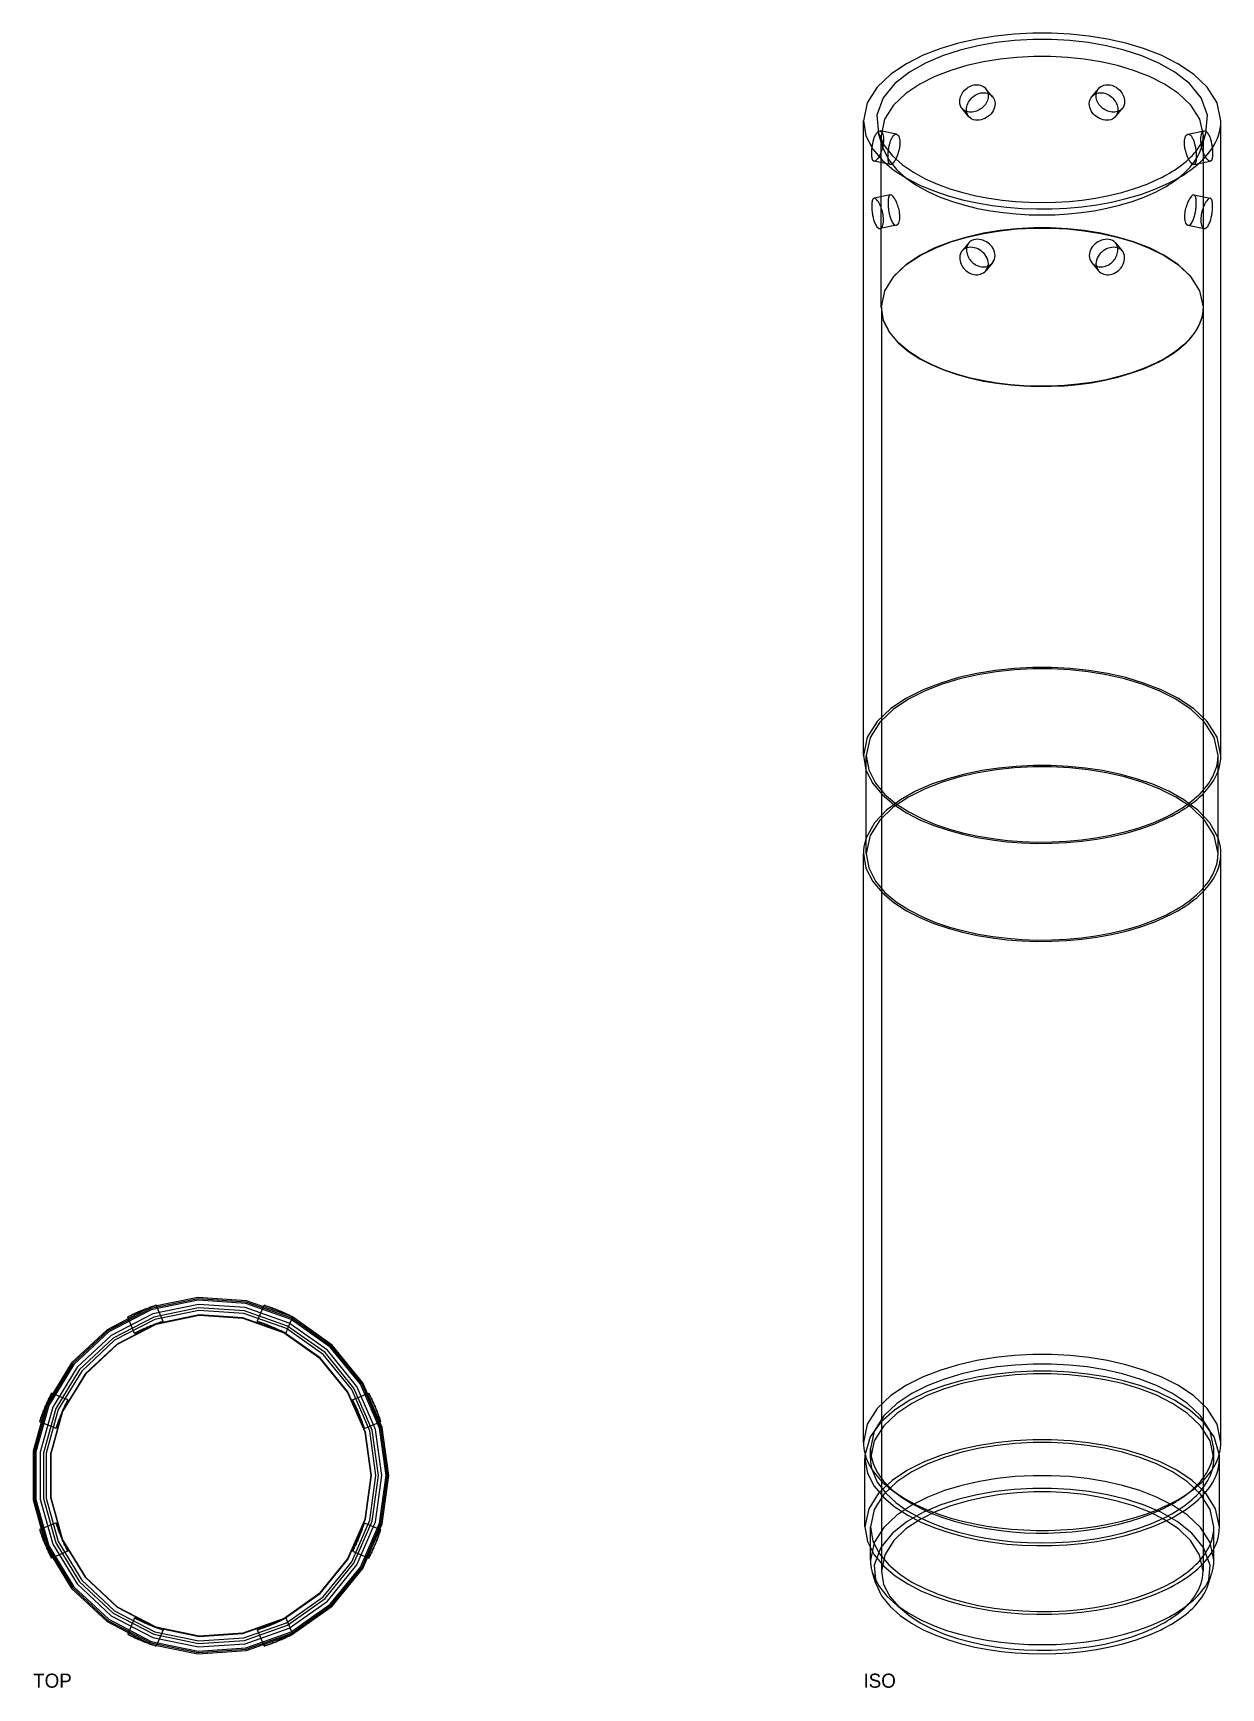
# Model space of a CAD drawing. Header units: millimetres. Extents: x 0 to 275, y -45 to 668.
# Drawn here: x 0 to 211, y 374 to 668 of the extents above; entities that cross this region are included whole.
import ezdxf

# ---------------------------------------------------------------- set-up
doc = ezdxf.new("R2010")
doc.units = ezdxf.units.MM
for name, color, linetype in [('ISO_HIDDEN', 8, 'CONTINUOUS'), ('ISO_VISIBLE', 7, 'Continuous'), ('TOP_HIDDEN', 8, 'CONTINUOUS'), ('TOP_VISIBLE', 7, 'Continuous')]:
    doc.layers.add(name, color=color, linetype=linetype)

msp = doc.modelspace()

# ---------------------------------------------------------------- texts
at = {"layer": 'ISO_VISIBLE'}
msp.add_text('ISO', height=2.5, dxfattribs=at).set_placement((147.5, 374))
at = {"layer": 'TOP_VISIBLE'}
msp.add_text('TOP', height=2.5, dxfattribs=at).set_placement((0, 374))

# ---------------------------------------------------------------- linework, layer by layer
at = {"layer": 'ISO_HIDDEN'}
for points in [[(164.6, 655.78), (164.62, 656.06), (164.67, 656.34), (164.75, 656.62), (164.85, 656.88), (164.97, 657.14), (165.12, 657.38), (165.29, 657.61), (165.47, 657.82), (165.68, 658.02), (165.9, 658.2), (166.13, 658.36), (166.38, 658.5), (166.63, 658.61), (166.9, 658.7), (167.18, 658.76), (167.46, 658.8), (167.74, 658.8), (168.02, 658.77), (168.3, 658.7), (168.56, 658.6), (168.81, 658.46), (169.04, 658.29), (169.24, 658.09)], [(189.26, 658.09), (189.46, 658.29), (189.69, 658.46), (189.94, 658.6), (190.2, 658.7), (190.48, 658.77), (190.76, 658.8), (191.04, 658.8), (191.32, 658.76), (191.6, 658.7), (191.87, 658.61), (192.12, 658.5), (192.37, 658.36), (192.6, 658.2), (192.82, 658.02), (193.03, 657.82), (193.21, 657.61), (193.38, 657.38), (193.53, 657.14), (193.65, 656.88), (193.75, 656.62), (193.83, 656.34), (193.88, 656.06), (193.9, 655.78)], [(165.03, 654.55), (164.99, 654.59), (164.96, 654.64), (164.92, 654.69), (164.89, 654.73), (164.86, 654.78), (164.83, 654.83), (164.81, 654.89), (164.78, 654.94), (164.76, 654.99), (164.74, 655.04), (164.72, 655.1), (164.7, 655.15), (164.68, 655.21), (164.67, 655.27), (164.65, 655.32), (164.64, 655.38), (164.63, 655.44), (164.62, 655.49), (164.62, 655.55), (164.61, 655.61), (164.61, 655.67), (164.61, 655.72), (164.6, 655.78)], [(169.24, 658.09), (169.26, 658.06), (169.29, 658.02), (169.31, 657.99), (169.34, 657.95), (169.36, 657.92), (169.38, 657.88), (169.41, 657.85), (169.43, 657.81), (169.45, 657.78), (169.47, 657.74), (169.49, 657.7), (169.5, 657.66), (169.52, 657.62), (169.54, 657.59), (169.55, 657.55), (169.57, 657.51), (169.58, 657.47), (169.6, 657.43), (169.61, 657.39), (169.62, 657.35), (169.63, 657.31), (169.64, 657.27), (169.65, 657.22)], [(170.43, 656.66), (169.24, 658.09)], [(188.07, 656.66), (189.26, 658.09)], [(188.85, 657.22), (188.86, 657.27), (188.87, 657.31), (188.88, 657.35), (188.89, 657.39), (188.9, 657.43), (188.92, 657.47), (188.93, 657.51), (188.95, 657.55), (188.96, 657.59), (188.98, 657.62), (189, 657.66), (189.01, 657.7), (189.03, 657.74), (189.05, 657.78), (189.07, 657.81), (189.09, 657.85), (189.12, 657.88), (189.14, 657.92), (189.16, 657.95), (189.19, 657.99), (189.21, 658.02), (189.24, 658.06), (189.26, 658.09)], [(193.9, 655.78), (193.89, 655.72), (193.89, 655.67), (193.89, 655.61), (193.88, 655.55), (193.88, 655.49), (193.87, 655.44), (193.86, 655.38), (193.85, 655.32), (193.83, 655.27), (193.82, 655.21), (193.8, 655.15), (193.78, 655.1), (193.76, 655.04), (193.74, 654.99), (193.72, 654.94), (193.69, 654.89), (193.67, 654.83), (193.64, 654.78), (193.61, 654.73), (193.58, 654.69), (193.54, 654.64), (193.51, 654.59), (193.47, 654.55)], [(165.83, 654.01), (165.79, 654.03), (165.75, 654.04), (165.71, 654.06), (165.67, 654.07), (165.63, 654.09), (165.6, 654.11), (165.56, 654.13), (165.52, 654.15), (165.48, 654.17), (165.45, 654.19), (165.41, 654.21), (165.37, 654.24), (165.34, 654.26), (165.3, 654.28), (165.27, 654.31), (165.24, 654.34), (165.21, 654.36), (165.17, 654.39), (165.14, 654.42), (165.11, 654.45), (165.08, 654.48), (165.05, 654.51), (165.03, 654.55)], [(166.23, 653.12), (165.03, 654.55)], [(192.27, 653.12), (193.47, 654.55)], [(193.47, 654.55), (193.45, 654.51), (193.42, 654.48), (193.39, 654.45), (193.36, 654.42), (193.33, 654.39), (193.29, 654.36), (193.26, 654.34), (193.23, 654.31), (193.2, 654.28), (193.16, 654.26), (193.13, 654.24), (193.09, 654.21), (193.05, 654.19), (193.02, 654.17), (192.98, 654.15), (192.94, 654.13), (192.9, 654.11), (192.87, 654.09), (192.83, 654.07), (192.79, 654.06), (192.75, 654.04), (192.71, 654.03), (192.67, 654.01)], [(148.97, 646.62), (148.98, 646.82), (148.99, 647.01), (149, 647.21), (149.01, 647.41), (149.03, 647.6), (149.06, 647.8), (149.09, 647.99), (149.12, 648.19), (149.16, 648.38), (149.2, 648.57), (149.25, 648.76), (149.3, 648.95), (149.35, 649.14), (149.42, 649.33), (149.48, 649.51), (149.56, 649.69), (149.65, 649.87), (149.74, 650.04), (149.85, 650.21), (149.98, 650.36), (150.13, 650.49), (150.3, 650.57), (150.5, 650.58)], [(150.5, 650.58), (150.73, 650.45), (150.88, 650.23), (150.97, 649.98), (151.03, 649.72), (151.07, 649.45), (151.08, 649.19), (151.07, 648.92), (151.06, 648.65), (151.03, 648.39), (150.98, 648.12), (150.93, 647.86), (150.87, 647.6), (150.8, 647.34), (150.72, 647.08), (150.63, 646.83), (150.53, 646.58), (150.42, 646.34), (150.3, 646.1), (150.17, 645.86), (150.02, 645.64), (149.85, 645.43), (149.65, 645.26), (149.4, 645.19)], [(150.96, 647.61), (150.16, 650.16)], [(153.39, 649.99), (150.5, 650.58)], [(205.11, 649.99), (208, 650.58)], [(209.1, 645.19), (208.85, 645.26), (208.65, 645.43), (208.48, 645.64), (208.33, 645.86), (208.2, 646.1), (208.08, 646.34), (207.97, 646.58), (207.87, 646.83), (207.78, 647.08), (207.7, 647.34), (207.63, 647.6), (207.57, 647.86), (207.52, 648.12), (207.47, 648.39), (207.44, 648.65), (207.43, 648.92), (207.42, 649.19), (207.43, 649.45), (207.47, 649.72), (207.53, 649.98), (207.62, 650.23), (207.77, 650.45), (208, 650.58)], [(207.54, 647.61), (208.34, 650.16)], [(208, 650.58), (208.2, 650.57), (208.37, 650.49), (208.52, 650.36), (208.65, 650.21), (208.76, 650.04), (208.85, 649.87), (208.94, 649.69), (209.02, 649.51), (209.08, 649.33), (209.15, 649.14), (209.2, 648.95), (209.25, 648.76), (209.3, 648.57), (209.34, 648.38), (209.38, 648.19), (209.41, 647.99), (209.44, 647.8), (209.47, 647.6), (209.49, 647.41), (209.5, 647.21), (209.51, 647.01), (209.52, 646.82), (209.53, 646.62)], [(150.63, 619.28), (150.63, 649.75)], [(150.68, 648.88), (150.69, 648.83), (150.69, 648.77), (150.7, 648.72), (150.71, 648.66), (150.72, 648.6), (150.73, 648.55), (150.74, 648.49), (150.75, 648.44), (150.76, 648.38), (150.77, 648.32), (150.78, 648.27), (150.79, 648.21), (150.81, 648.16), (150.82, 648.1), (150.83, 648.05), (150.85, 647.99), (150.86, 647.94), (150.88, 647.88), (150.89, 647.83), (150.91, 647.77), (150.92, 647.72), (150.94, 647.66), (150.96, 647.61)], [(150.96, 647.61), (151.94, 645.52), (153.38, 643.72), (155.1, 642.18), (157.01, 640.87), (159.04, 639.77), (161.15, 638.83), (163.32, 638.04), (165.54, 637.37), (167.78, 636.83), (170.06, 636.4), (172.34, 636.07), (174.65, 635.84), (176.95, 635.7), (179.27, 635.65), (181.58, 635.7), (183.89, 635.84), (186.19, 636.07), (188.47, 636.4), (190.75, 636.84), (192.99, 637.38), (195.21, 638.04), (197.38, 638.84), (199.49, 639.78)], [(151.87, 646.03), (151.87, 646.07), (151.87, 646.11), (151.87, 646.15), (151.88, 646.19), (151.88, 646.24), (151.88, 646.28), (151.88, 646.32), (151.88, 646.36), (151.88, 646.4), (151.88, 646.44), (151.89, 646.48), (151.89, 646.52), (151.89, 646.56), (151.89, 646.6), (151.9, 646.65), (151.9, 646.69), (151.9, 646.73), (151.91, 646.77), (151.91, 646.81), (151.92, 646.85), (151.92, 646.89), (151.92, 646.93), (151.93, 646.97)], [(199.49, 639.78), (199.94, 640.01), (200.38, 640.24), (200.82, 640.48), (201.26, 640.73), (201.68, 640.99), (202.11, 641.26), (202.52, 641.54), (202.93, 641.83), (203.34, 642.13), (203.73, 642.44), (204.11, 642.76), (204.49, 643.09), (204.85, 643.44), (205.2, 643.8), (205.54, 644.17), (205.86, 644.55), (206.17, 644.95), (206.45, 645.36), (206.72, 645.79), (206.97, 646.22), (207.19, 646.67), (207.38, 647.14), (207.54, 647.61)], [(206.57, 646.97), (206.58, 646.93), (206.58, 646.89), (206.58, 646.85), (206.59, 646.81), (206.59, 646.77), (206.6, 646.73), (206.6, 646.69), (206.6, 646.65), (206.61, 646.6), (206.61, 646.56), (206.61, 646.52), (206.61, 646.48), (206.62, 646.44), (206.62, 646.4), (206.62, 646.36), (206.62, 646.32), (206.62, 646.28), (206.62, 646.24), (206.62, 646.19), (206.63, 646.15), (206.63, 646.11), (206.63, 646.07), (206.63, 646.03)], [(207.54, 647.61), (207.56, 647.66), (207.58, 647.72), (207.59, 647.77), (207.61, 647.83), (207.62, 647.88), (207.64, 647.94), (207.65, 647.99), (207.67, 648.05), (207.68, 648.1), (207.69, 648.16), (207.71, 648.21), (207.72, 648.27), (207.73, 648.32), (207.74, 648.38), (207.75, 648.44), (207.76, 648.49), (207.77, 648.55), (207.78, 648.6), (207.79, 648.66), (207.8, 648.72), (207.81, 648.77), (207.81, 648.83), (207.82, 648.88)], [(207.88, 619.28), (207.88, 649.75)], [(149.4, 645.19), (149.33, 645.22), (149.28, 645.25), (149.23, 645.3), (149.19, 645.36), (149.16, 645.42), (149.13, 645.48), (149.11, 645.54), (149.08, 645.61), (149.07, 645.67), (149.05, 645.74), (149.04, 645.81), (149.03, 645.87), (149.02, 645.94), (149.01, 646.01), (149, 646.08), (148.99, 646.14), (148.99, 646.21), (148.98, 646.28), (148.98, 646.35), (148.98, 646.42), (148.98, 646.48), (148.98, 646.55), (148.97, 646.62)], [(152.29, 644.6), (149.4, 645.19)], [(152.29, 644.6), (152.22, 644.63), (152.17, 644.67), (152.12, 644.71), (152.08, 644.77), (152.05, 644.83), (152.02, 644.89), (152, 644.96), (151.98, 645.02), (151.96, 645.09), (151.95, 645.15), (151.93, 645.22), (151.92, 645.29), (151.91, 645.35), (151.91, 645.42), (151.9, 645.49), (151.89, 645.56), (151.89, 645.62), (151.88, 645.69), (151.88, 645.76), (151.88, 645.83), (151.88, 645.89), (151.87, 645.96), (151.87, 646.03)], [(153.23, 645.58), (153.2, 645.53), (153.17, 645.48), (153.14, 645.42), (153.11, 645.37), (153.08, 645.31), (153.05, 645.26), (153.02, 645.21), (152.98, 645.16), (152.95, 645.1), (152.91, 645.05), (152.88, 645), (152.84, 644.95), (152.8, 644.91), (152.76, 644.86), (152.72, 644.81), (152.67, 644.77), (152.63, 644.73), (152.58, 644.69), (152.52, 644.66), (152.47, 644.63), (152.41, 644.61), (152.35, 644.6), (152.29, 644.6)], [(206.21, 644.6), (206.15, 644.6), (206.09, 644.61), (206.03, 644.63), (205.98, 644.66), (205.92, 644.69), (205.87, 644.73), (205.83, 644.77), (205.78, 644.81), (205.74, 644.86), (205.7, 644.91), (205.66, 644.95), (205.62, 645), (205.59, 645.05), (205.55, 645.1), (205.52, 645.16), (205.48, 645.21), (205.45, 645.26), (205.42, 645.31), (205.39, 645.37), (205.36, 645.42), (205.33, 645.48), (205.3, 645.53), (205.27, 645.58)], [(206.63, 646.03), (206.63, 645.96), (206.62, 645.89), (206.62, 645.83), (206.62, 645.76), (206.62, 645.69), (206.61, 645.62), (206.61, 645.56), (206.6, 645.49), (206.59, 645.42), (206.59, 645.35), (206.58, 645.29), (206.57, 645.22), (206.55, 645.15), (206.54, 645.09), (206.52, 645.02), (206.5, 644.96), (206.48, 644.89), (206.45, 644.83), (206.42, 644.77), (206.38, 644.71), (206.33, 644.67), (206.28, 644.63), (206.21, 644.6)], [(206.21, 644.6), (209.1, 645.19)], [(209.53, 646.62), (209.52, 646.55), (209.52, 646.48), (209.52, 646.42), (209.52, 646.35), (209.52, 646.28), (209.51, 646.21), (209.51, 646.14), (209.5, 646.08), (209.49, 646.01), (209.48, 645.94), (209.47, 645.87), (209.46, 645.81), (209.45, 645.74), (209.43, 645.67), (209.42, 645.61), (209.39, 645.54), (209.37, 645.48), (209.34, 645.42), (209.31, 645.36), (209.27, 645.3), (209.22, 645.25), (209.17, 645.22), (209.1, 645.19)], [(152.29, 639.22), (149.4, 638.63)], [(152.29, 639.22), (152.22, 639.2), (152.17, 639.16), (152.12, 639.11), (152.08, 639.05), (152.05, 638.99), (152.02, 638.93), (152, 638.87), (151.98, 638.8), (151.96, 638.74), (151.95, 638.67), (151.93, 638.61), (151.92, 638.54), (151.91, 638.47), (151.91, 638.4), (151.9, 638.34), (151.89, 638.27), (151.89, 638.2), (151.88, 638.13), (151.88, 638.07), (151.88, 638), (151.88, 637.93), (151.87, 637.86), (151.87, 637.79)], [(153.39, 633.83), (153.62, 633.96), (153.77, 634.18), (153.87, 634.43), (153.93, 634.69), (153.96, 634.96), (153.98, 635.22), (153.97, 635.49), (153.96, 635.76), (153.92, 636.03), (153.88, 636.29), (153.83, 636.55), (153.77, 636.81), (153.69, 637.07), (153.61, 637.33), (153.52, 637.58), (153.42, 637.83), (153.31, 638.08), (153.19, 638.31), (153.06, 638.55), (152.91, 638.77), (152.74, 638.98), (152.54, 639.15), (152.29, 639.22)], [(206.21, 639.22), (205.96, 639.15), (205.76, 638.98), (205.59, 638.77), (205.44, 638.55), (205.31, 638.31), (205.19, 638.08), (205.08, 637.83), (204.98, 637.58), (204.89, 637.33), (204.81, 637.07), (204.73, 636.81), (204.67, 636.55), (204.62, 636.29), (204.58, 636.03), (204.54, 635.76), (204.53, 635.49), (204.52, 635.22), (204.54, 634.96), (204.57, 634.69), (204.63, 634.43), (204.73, 634.18), (204.88, 633.96), (205.11, 633.83)], [(206.63, 637.79), (206.63, 637.86), (206.62, 637.93), (206.62, 638), (206.62, 638.07), (206.62, 638.13), (206.61, 638.2), (206.61, 638.27), (206.6, 638.34), (206.59, 638.4), (206.59, 638.47), (206.58, 638.54), (206.57, 638.61), (206.55, 638.67), (206.54, 638.74), (206.52, 638.8), (206.5, 638.87), (206.48, 638.93), (206.45, 638.99), (206.42, 639.05), (206.38, 639.11), (206.33, 639.16), (206.28, 639.2), (206.21, 639.22)], [(206.21, 639.22), (209.1, 638.63)], [(151.87, 637.79), (151.88, 637.6), (151.88, 637.4), (151.9, 637.2), (151.91, 637.01), (151.93, 636.81), (151.96, 636.62), (151.98, 636.42), (152.02, 636.23), (152.05, 636.03), (152.09, 635.84), (152.14, 635.65), (152.19, 635.46), (152.24, 635.27), (152.31, 635.08), (152.37, 634.9), (152.45, 634.72), (152.54, 634.54), (152.63, 634.37), (152.74, 634.21), (152.87, 634.05), (153.02, 633.93), (153.19, 633.84), (153.39, 633.83)], [(205.11, 633.83), (205.31, 633.84), (205.48, 633.93), (205.63, 634.05), (205.76, 634.21), (205.87, 634.37), (205.96, 634.54), (206.05, 634.72), (206.13, 634.9), (206.19, 635.08), (206.26, 635.27), (206.31, 635.46), (206.36, 635.65), (206.41, 635.84), (206.45, 636.03), (206.48, 636.23), (206.52, 636.42), (206.54, 636.62), (206.57, 636.81), (206.59, 637.01), (206.6, 637.2), (206.62, 637.4), (206.62, 637.6), (206.63, 637.79)], [(153.39, 633.83), (150.5, 633.24)], [(207.88, 619.28), (207.26, 622.2), (205.65, 624.73), (203.48, 626.79), (200.98, 628.45), (198.3, 629.8), (195.5, 630.88), (192.63, 631.74), (189.7, 632.4), (186.73, 632.89), (183.75, 633.2), (180.75, 633.36), (177.75, 633.36), (174.75, 633.2), (171.77, 632.89), (168.8, 632.4), (165.87, 631.74), (163, 630.88), (160.2, 629.8), (157.52, 628.45), (155.02, 626.79), (152.85, 624.73), (151.24, 622.2), (150.63, 619.28)], [(150.68, 619.28), (151.29, 622.19), (152.89, 624.72), (155.06, 626.77), (157.55, 628.44), (160.23, 629.78), (163.03, 630.86), (165.9, 631.72), (168.82, 632.38), (171.78, 632.86), (174.76, 633.18), (177.75, 633.33), (180.75, 633.33), (183.74, 633.18), (186.72, 632.86), (189.68, 632.38), (192.6, 631.72), (195.47, 630.86), (198.27, 629.78), (200.95, 628.44), (203.44, 626.77), (205.61, 624.72), (207.21, 622.19), (207.83, 619.28)], [(205.11, 633.83), (208, 633.24)], [(166.23, 630.7), (165.03, 629.28)], [(166.23, 630.7), (166.2, 630.67), (166.17, 630.64), (166.15, 630.6), (166.12, 630.57), (166.1, 630.53), (166.08, 630.49), (166.05, 630.46), (166.03, 630.42), (166.01, 630.38), (165.99, 630.34), (165.98, 630.3), (165.96, 630.26), (165.94, 630.23), (165.93, 630.19), (165.91, 630.14), (165.9, 630.1), (165.89, 630.06), (165.88, 630.02), (165.87, 629.98), (165.86, 629.94), (165.85, 629.9), (165.84, 629.85), (165.83, 629.81)], [(170.43, 627.16), (170.63, 627.44), (170.77, 627.75), (170.86, 628.07), (170.89, 628.41), (170.86, 628.75), (170.79, 629.08), (170.68, 629.39), (170.53, 629.7), (170.34, 629.98), (170.12, 630.24), (169.88, 630.48), (169.62, 630.69), (169.34, 630.88), (169.04, 631.03), (168.73, 631.16), (168.4, 631.26), (168.07, 631.32), (167.73, 631.34), (167.4, 631.32), (167.07, 631.25), (166.75, 631.12), (166.47, 630.94), (166.23, 630.7)], [(192.27, 630.7), (192.03, 630.94), (191.75, 631.12), (191.43, 631.25), (191.1, 631.32), (190.77, 631.34), (190.43, 631.32), (190.1, 631.26), (189.77, 631.16), (189.46, 631.03), (189.16, 630.88), (188.88, 630.69), (188.62, 630.48), (188.38, 630.24), (188.16, 629.98), (187.97, 629.7), (187.82, 629.39), (187.71, 629.08), (187.64, 628.75), (187.61, 628.41), (187.64, 628.07), (187.73, 627.75), (187.87, 627.44), (188.07, 627.16)], [(192.67, 629.81), (192.66, 629.85), (192.65, 629.9), (192.64, 629.94), (192.63, 629.98), (192.62, 630.02), (192.61, 630.06), (192.6, 630.1), (192.59, 630.14), (192.57, 630.19), (192.56, 630.23), (192.54, 630.26), (192.52, 630.3), (192.51, 630.34), (192.49, 630.38), (192.47, 630.42), (192.45, 630.46), (192.42, 630.49), (192.4, 630.53), (192.38, 630.57), (192.35, 630.6), (192.33, 630.64), (192.3, 630.67), (192.27, 630.7)], [(192.27, 630.7), (193.47, 629.28)], [(170.43, 627.16), (169.24, 625.74)], [(169.65, 626.6), (169.69, 626.62), (169.73, 626.63), (169.76, 626.65), (169.8, 626.67), (169.84, 626.69), (169.88, 626.71), (169.91, 626.73), (169.95, 626.75), (169.99, 626.77), (170.02, 626.8), (170.06, 626.82), (170.09, 626.84), (170.13, 626.87), (170.16, 626.9), (170.19, 626.92), (170.23, 626.95), (170.26, 626.98), (170.29, 627.01), (170.32, 627.04), (170.35, 627.07), (170.38, 627.1), (170.41, 627.13), (170.43, 627.16)], [(188.07, 627.16), (188.09, 627.13), (188.12, 627.1), (188.15, 627.07), (188.18, 627.04), (188.21, 627.01), (188.24, 626.98), (188.27, 626.95), (188.31, 626.92), (188.34, 626.9), (188.37, 626.87), (188.41, 626.84), (188.44, 626.82), (188.48, 626.8), (188.51, 626.77), (188.55, 626.75), (188.59, 626.73), (188.62, 626.71), (188.66, 626.69), (188.7, 626.67), (188.74, 626.65), (188.77, 626.63), (188.81, 626.62), (188.85, 626.6)], [(188.07, 627.16), (189.26, 625.74)], [(150.63, 619.28), (151.03, 616.92), (152.12, 614.78), (153.68, 612.95), (155.52, 611.4), (157.54, 610.1), (159.68, 609), (161.9, 608.07), (164.18, 607.3), (166.5, 606.66), (168.85, 606.15), (171.22, 605.75), (173.61, 605.46), (176.01, 605.28), (178.42, 605.19), (180.82, 605.21), (183.23, 605.32), (185.62, 605.54), (188.01, 605.86), (190.38, 606.3), (192.72, 606.85), (195.03, 607.52), (197.29, 608.34), (199.49, 609.32)], [(199.46, 609.33), (197.26, 608.36), (195, 607.54), (192.7, 606.87), (190.36, 606.32), (187.99, 605.89), (185.61, 605.57), (183.22, 605.35), (180.82, 605.23), (178.42, 605.22), (176.02, 605.3), (173.62, 605.49), (171.24, 605.78), (168.87, 606.17), (166.52, 606.69), (164.2, 607.32), (161.93, 608.09), (159.71, 609.02), (157.57, 610.11), (155.56, 611.42), (153.72, 612.96), (152.17, 614.79), (151.08, 616.92), (150.68, 619.28)], [(150.68, 619.28), (150.68, 394.72)], [(207.83, 619.28), (207.8, 618.69), (207.72, 618.1), (207.6, 617.52), (207.43, 616.95), (207.22, 616.39), (206.96, 615.85), (206.68, 615.33), (206.36, 614.83), (206.01, 614.35), (205.64, 613.88), (205.24, 613.44), (204.83, 613.01), (204.4, 612.6), (203.95, 612.21), (203.49, 611.83), (203.02, 611.47), (202.54, 611.13), (202.04, 610.8), (201.54, 610.48), (201.03, 610.17), (200.51, 609.88), (199.99, 609.6), (199.46, 609.33)], [(199.49, 609.32), (200.02, 609.58), (200.55, 609.87), (201.07, 610.16), (201.58, 610.46), (202.08, 610.78), (202.58, 611.11), (203.06, 611.46), (203.54, 611.82), (204, 612.2), (204.44, 612.59), (204.88, 613), (205.29, 613.43), (205.68, 613.88), (206.06, 614.34), (206.41, 614.82), (206.72, 615.33), (207.01, 615.85), (207.26, 616.39), (207.48, 616.94), (207.65, 617.51), (207.77, 618.1), (207.85, 618.69), (207.88, 619.28)], [(207.83, 619.28), (207.83, 394.72)], [(211, 539.63), (210.31, 542.86), (208.54, 545.67), (206.12, 547.95), (203.36, 549.8), (200.38, 551.3), (197.28, 552.5), (194.09, 553.45), (190.84, 554.18), (187.55, 554.72), (184.24, 555.07), (180.91, 555.24), (177.59, 555.24), (174.26, 555.07), (170.95, 554.72), (167.66, 554.18), (164.41, 553.45), (161.22, 552.5), (158.12, 551.3), (155.14, 549.8), (152.38, 547.95), (149.96, 545.67), (148.19, 542.86), (147.5, 539.63)], [(210.5, 539.63), (209.82, 542.81), (208.08, 545.57), (205.7, 547.82), (202.98, 549.64), (200.05, 551.11), (196.99, 552.3), (193.85, 553.23), (190.66, 553.95), (187.42, 554.48), (184.16, 554.82), (180.89, 554.99), (177.61, 554.99), (174.34, 554.82), (171.08, 554.48), (167.84, 553.95), (164.65, 553.23), (161.51, 552.3), (158.45, 551.11), (155.52, 549.64), (152.8, 547.82), (150.42, 545.57), (148.68, 542.81), (148, 539.63)], [(148, 539.63), (148.44, 537.05), (149.63, 534.72), (151.33, 532.72), (153.34, 531.03), (155.55, 529.6), (157.88, 528.4), (160.31, 527.39), (162.79, 526.55), (165.33, 525.85), (167.9, 525.29), (170.49, 524.86), (173.09, 524.54), (175.71, 524.34), (178.34, 524.25), (180.97, 524.27), (183.59, 524.39), (186.21, 524.63), (188.81, 524.98), (191.4, 525.45), (193.95, 526.05), (196.48, 526.79), (198.95, 527.68), (201.35, 528.75)], [(148, 536.87), (148, 539.63)], [(201.35, 528.75), (201.93, 529.04), (202.5, 529.35), (203.07, 529.67), (203.63, 530), (204.18, 530.35), (204.72, 530.71), (205.25, 531.09), (205.76, 531.48), (206.27, 531.9), (206.75, 532.33), (207.23, 532.77), (207.68, 533.24), (208.11, 533.73), (208.52, 534.23), (208.9, 534.76), (209.24, 535.31), (209.56, 535.88), (209.83, 536.47), (210.07, 537.08), (210.25, 537.7), (210.39, 538.34), (210.47, 538.98), (210.5, 539.63)], [(210.5, 536.87), (210.5, 539.63)], [(210.5, 524.99), (209.01, 527.67), (206.89, 529.91), (204.42, 531.75), (201.73, 533.26), (198.91, 534.5), (195.99, 535.5), (193.01, 536.31), (189.99, 536.93), (186.94, 537.39), (183.87, 537.69), (180.79, 537.84), (177.71, 537.84), (174.63, 537.69), (171.56, 537.39), (168.51, 536.93), (165.49, 536.31), (162.51, 535.5), (159.59, 534.5), (156.77, 533.26), (154.08, 531.75), (151.61, 529.91), (149.49, 527.67), (148, 524.99)], [(210.5, 522.22), (209.82, 525.41), (208.08, 528.16), (205.7, 530.42), (202.98, 532.24), (200.05, 533.71), (196.99, 534.89), (193.85, 535.83), (190.66, 536.55), (187.42, 537.07), (184.16, 537.42), (180.89, 537.59), (177.61, 537.59), (174.34, 537.42), (171.08, 537.07), (167.84, 536.55), (164.65, 535.83), (161.51, 534.89), (158.45, 533.71), (155.52, 532.24), (152.8, 530.42), (150.42, 528.16), (148.68, 525.41), (148, 522.22)], [(211, 417.57), (210.31, 420.8), (208.54, 423.61), (206.12, 425.89), (203.36, 427.74), (200.38, 429.24), (197.28, 430.44), (194.09, 431.39), (190.84, 432.12), (187.55, 432.66), (184.24, 433.01), (180.91, 433.18), (177.59, 433.18), (174.26, 433.01), (170.95, 432.66), (167.66, 432.12), (164.41, 431.39), (161.22, 430.44), (158.12, 429.24), (155.14, 427.74), (152.38, 425.89), (149.96, 423.61), (148.19, 420.8), (147.5, 417.57)], [(210.71, 415.48), (209.78, 418.56), (207.9, 421.19), (205.48, 423.33), (202.75, 425.07), (199.83, 426.48), (196.8, 427.62), (193.69, 428.52), (190.53, 429.22), (187.33, 429.73), (184.11, 430.06), (180.87, 430.23), (177.63, 430.23), (174.39, 430.06), (171.17, 429.73), (167.97, 429.22), (164.81, 428.52), (161.7, 427.62), (158.67, 426.48), (155.75, 425.07), (153.02, 423.33), (150.6, 421.19), (148.72, 418.56), (147.79, 415.48)], [(209.75, 416.48), (209.09, 419.59), (207.38, 422.28), (205.07, 424.48), (202.41, 426.25), (199.55, 427.69), (196.57, 428.84), (193.5, 429.76), (190.38, 430.46), (187.23, 430.98), (184.04, 431.31), (180.85, 431.48), (177.65, 431.48), (174.46, 431.31), (171.27, 430.98), (168.12, 430.46), (165, 429.76), (161.93, 428.84), (158.95, 427.69), (156.09, 426.25), (153.43, 424.48), (151.12, 422.28), (149.41, 419.59), (148.75, 416.48)], [(209.75, 414.74), (209.09, 417.85), (207.38, 420.54), (205.07, 422.74), (202.41, 424.51), (199.55, 425.95), (196.57, 427.1), (193.5, 428.02), (190.38, 428.72), (187.23, 429.24), (184.04, 429.57), (180.85, 429.74), (177.65, 429.74), (174.46, 429.57), (171.27, 429.24), (168.12, 428.72), (165, 428.02), (161.93, 427.1), (158.95, 425.95), (156.09, 424.51), (153.43, 422.74), (151.12, 420.54), (149.41, 417.85), (148.75, 414.74)], [(210.75, 402.56), (210.07, 405.76), (208.31, 408.55), (205.91, 410.81), (203.17, 412.65), (200.22, 414.13), (197.14, 415.32), (193.97, 416.27), (190.75, 416.99), (187.49, 417.53), (184.2, 417.87), (180.9, 418.04), (177.6, 418.04), (174.3, 417.87), (171.01, 417.53), (167.75, 416.99), (164.53, 416.27), (161.36, 415.32), (158.28, 414.13), (155.33, 412.65), (152.59, 410.81), (150.19, 408.55), (148.43, 405.76), (147.75, 402.56)], [(209.75, 402.56), (209.09, 405.66), (207.38, 408.36), (205.07, 410.55), (202.41, 412.33), (199.55, 413.76), (196.57, 414.92), (193.5, 415.83), (190.38, 416.54), (187.23, 417.05), (184.04, 417.39), (180.85, 417.55), (177.65, 417.55), (174.46, 417.39), (171.27, 417.05), (168.12, 416.54), (165, 415.83), (161.93, 414.92), (158.95, 413.76), (156.09, 412.33), (153.43, 410.55), (151.12, 408.36), (149.41, 405.66), (148.75, 402.56)], [(148.75, 416.48), (148.76, 416.03), (148.81, 415.58), (148.87, 415.13), (148.97, 414.69), (149.09, 414.25), (149.23, 413.82), (149.4, 413.4), (149.59, 412.98), (149.8, 412.58), (150.02, 412.19), (150.27, 411.81), (150.52, 411.43), (150.8, 411.07), (151.08, 410.72), (151.38, 410.38), (151.69, 410.05), (152.01, 409.73), (152.34, 409.41), (152.68, 409.11), (153.02, 408.82), (153.37, 408.53), (153.73, 408.25), (154.1, 407.99)], [(148.75, 414.74), (148.75, 416.48)], [(148.75, 414.74), (148.75, 414.66), (148.75, 414.57), (148.75, 414.49), (148.76, 414.4), (148.76, 414.32), (148.77, 414.23), (148.77, 414.15), (148.78, 414.07), (148.79, 413.98), (148.8, 413.9), (148.81, 413.81), (148.82, 413.73), (148.83, 413.65), (148.84, 413.56), (148.86, 413.48), (148.87, 413.4), (148.89, 413.31), (148.9, 413.23), (148.92, 413.15), (148.94, 413.07), (148.96, 412.98), (148.98, 412.9), (149, 412.82)], [(204.4, 407.99), (204.77, 408.25), (205.13, 408.53), (205.48, 408.82), (205.82, 409.11), (206.16, 409.41), (206.49, 409.73), (206.81, 410.05), (207.12, 410.38), (207.42, 410.72), (207.7, 411.07), (207.98, 411.43), (208.23, 411.81), (208.48, 412.19), (208.7, 412.58), (208.91, 412.98), (209.1, 413.4), (209.27, 413.82), (209.41, 414.25), (209.53, 414.69), (209.63, 415.13), (209.69, 415.58), (209.74, 416.03), (209.75, 416.48)], [(209.5, 412.82), (209.52, 412.9), (209.54, 412.98), (209.56, 413.07), (209.58, 413.15), (209.6, 413.23), (209.61, 413.31), (209.63, 413.4), (209.64, 413.48), (209.66, 413.56), (209.67, 413.65), (209.68, 413.73), (209.69, 413.81), (209.7, 413.9), (209.71, 413.98), (209.72, 414.07), (209.73, 414.15), (209.73, 414.23), (209.74, 414.32), (209.74, 414.4), (209.75, 414.49), (209.75, 414.57), (209.75, 414.66), (209.75, 414.74)], [(209.75, 414.74), (209.75, 416.48)], [(209.75, 396.67), (209.09, 399.78), (207.38, 402.47), (205.07, 404.67), (202.41, 406.44), (199.55, 407.88), (196.57, 409.03), (193.5, 409.95), (190.38, 410.65), (187.23, 411.17), (184.04, 411.5), (180.85, 411.67), (177.65, 411.67), (174.46, 411.5), (171.27, 411.17), (168.12, 410.65), (165, 409.95), (161.93, 409.03), (158.95, 407.88), (156.09, 406.44), (153.43, 404.67), (151.12, 402.47), (149.41, 399.78), (148.75, 396.67)], [(208.8, 392.49), (209.07, 395.78), (207.93, 398.89), (205.83, 401.47), (203.21, 403.53), (200.31, 405.17), (197.25, 406.48), (194.08, 407.51), (190.84, 408.29), (187.56, 408.86), (184.24, 409.24), (180.92, 409.42), (177.58, 409.42), (174.26, 409.24), (170.94, 408.86), (167.66, 408.29), (164.42, 407.51), (161.25, 406.48), (158.19, 405.17), (155.29, 403.53), (152.67, 401.47), (150.57, 398.89), (149.43, 395.78), (149.7, 392.49)], [(207.83, 394.72), (207.21, 397.63), (205.61, 400.16), (203.44, 402.21), (200.95, 403.88), (198.27, 405.22), (195.47, 406.3), (192.6, 407.16), (189.68, 407.82), (186.72, 408.3), (183.74, 408.62), (180.75, 408.77), (177.75, 408.77), (174.76, 408.62), (171.78, 408.3), (168.82, 407.82), (165.9, 407.16), (163.03, 406.3), (160.23, 405.22), (157.55, 403.88), (155.06, 402.21), (152.89, 400.16), (151.29, 397.63), (150.68, 394.72)], [(148.75, 402.56), (149.18, 400.04), (150.34, 397.76), (152, 395.81), (153.96, 394.16), (156.11, 392.77), (158.39, 391.6), (160.76, 390.61), (163.19, 389.79), (165.66, 389.11), (168.17, 388.56), (170.7, 388.14), (173.24, 387.83), (175.8, 387.63), (178.36, 387.54), (180.93, 387.56), (183.49, 387.68), (186.04, 387.92), (188.58, 388.26), (191.1, 388.72), (193.6, 389.3), (196.06, 390.03), (198.47, 390.9), (200.82, 391.94)], [(148.75, 398.68), (148.75, 402.56)], [(200.82, 391.94), (201.38, 392.22), (201.94, 392.52), (202.5, 392.83), (203.04, 393.16), (203.58, 393.5), (204.1, 393.85), (204.62, 394.22), (205.13, 394.61), (205.62, 395.01), (206.09, 395.43), (206.55, 395.86), (207, 396.32), (207.42, 396.79), (207.81, 397.29), (208.18, 397.8), (208.52, 398.34), (208.83, 398.9), (209.1, 399.47), (209.33, 400.06), (209.51, 400.67), (209.64, 401.29), (209.72, 401.92), (209.75, 402.56)], [(209.75, 398.68), (209.75, 402.56)], [(150.68, 394.72), (151.08, 392.36), (152.17, 390.23), (153.72, 388.4), (155.56, 386.86), (157.57, 385.55), (159.71, 384.46), (161.93, 383.53), (164.2, 382.76), (166.52, 382.13), (168.87, 381.61), (171.24, 381.22), (173.62, 380.93), (176.02, 380.74), (178.42, 380.66), (180.82, 380.67), (183.22, 380.79), (185.61, 381.01), (187.99, 381.33), (190.36, 381.76), (192.7, 382.31), (195, 382.98), (197.26, 383.8), (199.46, 384.77)], [(199.46, 384.77), (199.99, 385.04), (200.51, 385.32), (201.03, 385.61), (201.54, 385.92), (202.04, 386.24), (202.54, 386.57), (203.02, 386.91), (203.49, 387.27), (203.95, 387.65), (204.4, 388.04), (204.83, 388.45), (205.24, 388.88), (205.64, 389.32), (206.01, 389.79), (206.36, 390.27), (206.68, 390.77), (206.96, 391.29), (207.22, 391.83), (207.43, 392.39), (207.6, 392.96), (207.72, 393.54), (207.8, 394.13), (207.83, 394.72)]]:
    msp.add_lwpolyline(points, dxfattribs=at)
at = {"layer": 'ISO_VISIBLE'}
for points in [[(211, 652.36), (210.31, 655.59), (208.54, 658.39), (206.12, 660.68), (203.36, 662.53), (200.38, 664.02), (197.28, 665.23), (194.09, 666.18), (190.84, 666.91), (187.55, 667.45), (184.24, 667.79), (180.91, 667.97), (177.59, 667.97), (174.26, 667.79), (170.95, 667.45), (167.66, 666.91), (164.41, 666.18), (161.22, 665.23), (158.12, 664.02), (155.14, 662.53), (152.38, 660.68), (149.96, 658.39), (148.19, 655.59), (147.5, 652.36)], [(208.34, 650.16), (208.6, 653.4), (207.47, 656.46), (205.41, 659), (202.83, 661.02), (199.98, 662.64), (196.96, 663.93), (193.84, 664.94), (190.66, 665.71), (187.43, 666.28), (184.17, 666.64), (180.89, 666.82), (177.61, 666.82), (174.33, 666.64), (171.07, 666.28), (167.84, 665.71), (164.66, 664.94), (161.54, 663.93), (158.52, 662.64), (155.67, 661.02), (153.09, 659), (151.03, 656.46), (149.9, 653.4), (150.16, 650.16)], [(207.88, 649.75), (207.26, 652.66), (205.65, 655.19), (203.48, 657.25), (200.98, 658.92), (198.3, 660.26), (195.5, 661.35), (192.63, 662.21), (189.7, 662.87), (186.73, 663.35), (183.75, 663.66), (180.75, 663.82), (177.75, 663.82), (174.75, 663.66), (171.77, 663.35), (168.8, 662.87), (165.87, 662.21), (163, 661.35), (160.2, 660.26), (157.52, 658.92), (155.02, 657.25), (152.85, 655.19), (151.24, 652.66), (150.63, 649.75)], [(165.81, 654.35), (165.82, 654.64), (165.87, 654.92), (165.95, 655.19), (166.05, 655.45), (166.17, 655.71), (166.32, 655.95), (166.49, 656.18), (166.67, 656.4), (166.87, 656.59), (167.09, 656.77), (167.33, 656.93), (167.57, 657.07), (167.83, 657.19), (168.1, 657.28), (168.38, 657.34), (168.66, 657.37), (168.94, 657.38), (169.22, 657.34), (169.5, 657.28), (169.76, 657.17), (170.01, 657.04), (170.24, 656.86), (170.43, 656.66)], [(169.65, 657.22), (169.68, 656.97), (169.68, 656.72), (169.66, 656.47), (169.61, 656.22), (169.53, 655.98), (169.43, 655.74), (169.31, 655.52), (169.17, 655.31), (169.01, 655.11), (168.84, 654.92), (168.66, 654.75), (168.46, 654.59), (168.25, 654.44), (168.03, 654.31), (167.81, 654.19), (167.57, 654.1), (167.33, 654.02), (167.09, 653.96), (166.84, 653.92), (166.58, 653.9), (166.33, 653.91), (166.08, 653.95), (165.83, 654.01)], [(170.43, 656.66), (170.63, 656.39), (170.77, 656.08), (170.86, 655.75), (170.89, 655.42), (170.86, 655.08), (170.79, 654.75), (170.68, 654.43), (170.53, 654.13), (170.34, 653.85), (170.12, 653.58), (169.88, 653.35), (169.62, 653.13), (169.34, 652.95), (169.04, 652.79), (168.73, 652.66), (168.4, 652.56), (168.07, 652.5), (167.73, 652.48), (167.4, 652.5), (167.07, 652.58), (166.75, 652.7), (166.47, 652.89), (166.23, 653.12)], [(192.27, 653.12), (192.03, 652.89), (191.75, 652.7), (191.43, 652.58), (191.1, 652.5), (190.77, 652.48), (190.43, 652.5), (190.1, 652.56), (189.77, 652.66), (189.46, 652.79), (189.16, 652.95), (188.88, 653.13), (188.62, 653.35), (188.38, 653.58), (188.16, 653.85), (187.97, 654.13), (187.82, 654.43), (187.71, 654.75), (187.64, 655.08), (187.61, 655.42), (187.64, 655.75), (187.73, 656.08), (187.87, 656.39), (188.07, 656.66)], [(188.07, 656.66), (188.26, 656.86), (188.49, 657.04), (188.74, 657.17), (189, 657.28), (189.28, 657.34), (189.56, 657.38), (189.84, 657.37), (190.12, 657.34), (190.4, 657.28), (190.67, 657.19), (190.93, 657.07), (191.17, 656.93), (191.41, 656.77), (191.63, 656.59), (191.83, 656.4), (192.01, 656.18), (192.18, 655.95), (192.33, 655.71), (192.45, 655.45), (192.55, 655.19), (192.63, 654.92), (192.68, 654.64), (192.69, 654.35)], [(192.67, 654.01), (192.42, 653.95), (192.17, 653.91), (191.92, 653.9), (191.66, 653.92), (191.41, 653.96), (191.17, 654.02), (190.93, 654.1), (190.69, 654.19), (190.47, 654.31), (190.25, 654.44), (190.04, 654.59), (189.84, 654.75), (189.66, 654.92), (189.49, 655.11), (189.33, 655.31), (189.19, 655.52), (189.07, 655.74), (188.97, 655.98), (188.89, 656.22), (188.84, 656.47), (188.82, 656.72), (188.82, 656.97), (188.85, 657.22)], [(166.23, 653.12), (166.19, 653.17), (166.15, 653.21), (166.12, 653.26), (166.09, 653.31), (166.06, 653.36), (166.03, 653.41), (166.01, 653.46), (165.98, 653.51), (165.96, 653.56), (165.94, 653.62), (165.92, 653.67), (165.9, 653.73), (165.88, 653.78), (165.87, 653.84), (165.85, 653.9), (165.84, 653.95), (165.83, 654.01), (165.82, 654.07), (165.82, 654.12), (165.81, 654.18), (165.81, 654.24), (165.81, 654.3), (165.81, 654.35)], [(192.69, 654.35), (192.69, 654.3), (192.69, 654.24), (192.69, 654.18), (192.68, 654.12), (192.68, 654.07), (192.67, 654.01), (192.66, 653.95), (192.65, 653.9), (192.63, 653.84), (192.62, 653.78), (192.6, 653.73), (192.58, 653.67), (192.56, 653.62), (192.54, 653.56), (192.52, 653.51), (192.49, 653.46), (192.47, 653.41), (192.44, 653.36), (192.41, 653.31), (192.38, 653.26), (192.35, 653.21), (192.31, 653.17), (192.27, 653.12)], [(147.5, 652.36), (147.95, 649.74), (149.16, 647.37), (150.88, 645.33), (152.92, 643.62), (155.17, 642.17), (157.54, 640.95), (160, 639.92), (162.53, 639.07), (165.11, 638.36), (167.71, 637.79), (170.35, 637.35), (173, 637.03), (175.66, 636.82), (178.33, 636.73), (180.99, 636.75), (183.66, 636.88), (186.32, 637.12), (188.96, 637.47), (191.59, 637.95), (194.19, 638.56), (196.75, 639.31), (199.26, 640.22), (201.7, 641.3)], [(147.5, 539.63), (147.5, 652.36)], [(150.16, 650.16), (151.17, 648.02), (152.65, 646.16), (154.42, 644.58), (156.38, 643.24), (158.47, 642.1), (160.64, 641.13), (162.87, 640.32), (165.15, 639.64), (167.46, 639.08), (169.8, 638.63), (172.15, 638.29), (174.52, 638.06), (176.89, 637.91), (179.27, 637.87), (181.64, 637.91), (184.02, 638.06), (186.38, 638.3), (188.73, 638.64), (191.07, 639.09), (193.38, 639.65), (195.66, 640.33), (197.89, 641.14), (200.06, 642.11)], [(151.93, 646.97), (151.95, 647.13), (151.97, 647.28), (151.99, 647.44), (152.02, 647.59), (152.04, 647.74), (152.07, 647.9), (152.11, 648.05), (152.14, 648.2), (152.18, 648.35), (152.23, 648.5), (152.27, 648.65), (152.33, 648.79), (152.38, 648.94), (152.44, 649.08), (152.51, 649.23), (152.58, 649.36), (152.66, 649.5), (152.75, 649.63), (152.84, 649.75), (152.96, 649.85), (153.09, 649.94), (153.23, 649.99), (153.39, 649.99)], [(153.39, 649.99), (153.57, 649.9), (153.71, 649.75), (153.81, 649.57), (153.87, 649.38), (153.92, 649.18), (153.95, 648.97), (153.97, 648.77), (153.98, 648.56), (153.98, 648.35), (153.96, 648.15), (153.94, 647.94), (153.92, 647.74), (153.88, 647.53), (153.84, 647.33), (153.8, 647.13), (153.75, 646.93), (153.69, 646.73), (153.63, 646.54), (153.56, 646.34), (153.49, 646.15), (153.41, 645.96), (153.32, 645.77), (153.23, 645.58)], [(200.06, 642.11), (200.52, 642.34), (200.98, 642.58), (201.43, 642.83), (201.87, 643.09), (202.31, 643.36), (202.75, 643.63), (203.18, 643.92), (203.6, 644.22), (204.01, 644.53), (204.42, 644.85), (204.81, 645.18), (205.2, 645.52), (205.57, 645.87), (205.93, 646.24), (206.28, 646.62), (206.61, 647.02), (206.92, 647.43), (207.22, 647.85), (207.49, 648.29), (207.74, 648.73), (207.97, 649.2), (208.17, 649.67), (208.34, 650.16)], [(201.7, 641.3), (202.29, 641.6), (202.87, 641.91), (203.45, 642.24), (204.02, 642.57), (204.57, 642.93), (205.12, 643.3), (205.66, 643.68), (206.19, 644.08), (206.7, 644.5), (207.19, 644.94), (207.67, 645.39), (208.13, 645.86), (208.57, 646.36), (208.98, 646.88), (209.37, 647.41), (209.72, 647.97), (210.04, 648.55), (210.32, 649.15), (210.56, 649.76), (210.75, 650.4), (210.89, 651.04), (210.97, 651.7), (211, 652.36)], [(205.27, 645.58), (205.18, 645.77), (205.09, 645.96), (205.01, 646.15), (204.94, 646.34), (204.87, 646.54), (204.81, 646.73), (204.75, 646.93), (204.7, 647.13), (204.66, 647.33), (204.62, 647.53), (204.58, 647.74), (204.56, 647.94), (204.54, 648.15), (204.52, 648.35), (204.52, 648.56), (204.53, 648.77), (204.55, 648.97), (204.58, 649.18), (204.63, 649.38), (204.69, 649.57), (204.79, 649.75), (204.93, 649.9), (205.11, 649.99)], [(205.11, 649.99), (205.27, 649.99), (205.41, 649.94), (205.54, 649.85), (205.66, 649.75), (205.75, 649.63), (205.84, 649.5), (205.92, 649.36), (205.99, 649.23), (206.06, 649.08), (206.12, 648.94), (206.17, 648.79), (206.23, 648.65), (206.27, 648.5), (206.32, 648.35), (206.36, 648.2), (206.39, 648.05), (206.43, 647.9), (206.46, 647.74), (206.48, 647.59), (206.51, 647.44), (206.53, 647.28), (206.55, 647.13), (206.57, 646.97)], [(211, 539.63), (211, 652.36)], [(150.63, 649.75), (150.63, 649.71), (150.63, 649.67), (150.63, 649.63), (150.63, 649.6), (150.63, 649.56), (150.63, 649.52), (150.63, 649.48), (150.63, 649.45), (150.63, 649.41), (150.64, 649.37), (150.64, 649.33), (150.64, 649.3), (150.64, 649.26), (150.64, 649.22), (150.65, 649.18), (150.65, 649.15), (150.65, 649.11), (150.66, 649.07), (150.66, 649.03), (150.67, 649), (150.67, 648.96), (150.67, 648.92), (150.68, 648.88)], [(207.82, 648.88), (207.83, 648.92), (207.83, 648.96), (207.83, 649), (207.84, 649.03), (207.84, 649.07), (207.85, 649.11), (207.85, 649.15), (207.85, 649.18), (207.86, 649.22), (207.86, 649.26), (207.86, 649.3), (207.86, 649.33), (207.86, 649.37), (207.87, 649.41), (207.87, 649.45), (207.87, 649.48), (207.87, 649.52), (207.87, 649.56), (207.87, 649.6), (207.87, 649.63), (207.87, 649.67), (207.87, 649.71), (207.88, 649.75)], [(149.4, 638.63), (149.33, 638.61), (149.28, 638.57), (149.23, 638.52), (149.19, 638.47), (149.16, 638.41), (149.13, 638.34), (149.11, 638.28), (149.08, 638.22), (149.07, 638.15), (149.05, 638.08), (149.04, 638.02), (149.03, 637.95), (149.02, 637.88), (149.01, 637.81), (149, 637.75), (148.99, 637.68), (148.99, 637.61), (148.98, 637.54), (148.98, 637.48), (148.98, 637.41), (148.98, 637.34), (148.98, 637.27), (148.97, 637.2)], [(150.5, 633.24), (150.73, 633.37), (150.88, 633.59), (150.97, 633.84), (151.03, 634.1), (151.07, 634.37), (151.08, 634.64), (151.07, 634.91), (151.06, 635.17), (151.03, 635.44), (150.98, 635.7), (150.93, 635.97), (150.87, 636.23), (150.8, 636.49), (150.72, 636.74), (150.63, 636.99), (150.53, 637.24), (150.42, 637.49), (150.3, 637.73), (150.17, 637.96), (150.02, 638.19), (149.85, 638.39), (149.65, 638.57), (149.4, 638.63)], [(209.1, 638.63), (208.85, 638.57), (208.65, 638.39), (208.48, 638.19), (208.33, 637.96), (208.2, 637.73), (208.08, 637.49), (207.97, 637.24), (207.87, 636.99), (207.78, 636.74), (207.7, 636.49), (207.63, 636.23), (207.57, 635.97), (207.52, 635.7), (207.47, 635.44), (207.44, 635.17), (207.43, 634.91), (207.42, 634.64), (207.43, 634.37), (207.47, 634.1), (207.53, 633.84), (207.62, 633.59), (207.77, 633.37), (208, 633.24)], [(209.53, 637.2), (209.52, 637.27), (209.52, 637.34), (209.52, 637.41), (209.52, 637.48), (209.52, 637.54), (209.51, 637.61), (209.51, 637.68), (209.5, 637.75), (209.49, 637.81), (209.48, 637.88), (209.47, 637.95), (209.46, 638.02), (209.45, 638.08), (209.43, 638.15), (209.42, 638.22), (209.39, 638.28), (209.37, 638.34), (209.34, 638.41), (209.31, 638.47), (209.27, 638.52), (209.22, 638.57), (209.17, 638.61), (209.1, 638.63)], [(148.97, 637.2), (148.98, 637.01), (148.99, 636.81), (149, 636.61), (149.01, 636.42), (149.03, 636.22), (149.06, 636.03), (149.09, 635.83), (149.12, 635.64), (149.16, 635.44), (149.2, 635.25), (149.25, 635.06), (149.3, 634.87), (149.35, 634.68), (149.42, 634.5), (149.48, 634.31), (149.56, 634.13), (149.65, 633.95), (149.74, 633.78), (149.85, 633.62), (149.98, 633.47), (150.13, 633.34), (150.3, 633.25), (150.5, 633.24)], [(208, 633.24), (208.2, 633.25), (208.37, 633.34), (208.52, 633.47), (208.65, 633.62), (208.76, 633.78), (208.85, 633.95), (208.94, 634.13), (209.02, 634.31), (209.08, 634.5), (209.15, 634.68), (209.2, 634.87), (209.25, 635.06), (209.3, 635.25), (209.34, 635.44), (209.38, 635.64), (209.41, 635.83), (209.44, 636.03), (209.47, 636.22), (209.49, 636.42), (209.5, 636.61), (209.51, 636.81), (209.52, 637.01), (209.53, 637.2)], [(165.03, 629.28), (164.99, 629.23), (164.96, 629.19), (164.92, 629.14), (164.89, 629.09), (164.86, 629.04), (164.83, 628.99), (164.81, 628.94), (164.78, 628.89), (164.76, 628.83), (164.74, 628.78), (164.72, 628.72), (164.7, 628.67), (164.68, 628.61), (164.67, 628.56), (164.65, 628.5), (164.64, 628.45), (164.63, 628.39), (164.62, 628.33), (164.62, 628.27), (164.61, 628.22), (164.61, 628.16), (164.61, 628.1), (164.6, 628.04)], [(169.24, 625.74), (169.43, 626.01), (169.57, 626.32), (169.66, 626.65), (169.69, 626.98), (169.66, 627.32), (169.59, 627.65), (169.48, 627.97), (169.33, 628.27), (169.14, 628.56), (168.92, 628.82), (168.68, 629.05), (168.42, 629.27), (168.14, 629.45), (167.84, 629.61), (167.53, 629.74), (167.2, 629.84), (166.87, 629.9), (166.53, 629.92), (166.2, 629.9), (165.87, 629.82), (165.55, 629.7), (165.27, 629.51), (165.03, 629.28)], [(165.83, 629.81), (165.83, 629.8), (165.83, 629.78), (165.83, 629.77), (165.82, 629.75), (165.82, 629.74), (165.82, 629.72), (165.82, 629.71), (165.82, 629.69), (165.82, 629.68), (165.81, 629.66), (165.81, 629.65), (165.81, 629.63), (165.81, 629.62), (165.81, 629.6), (165.81, 629.59), (165.81, 629.57), (165.81, 629.56), (165.81, 629.54), (165.81, 629.53), (165.81, 629.51), (165.81, 629.5), (165.81, 629.48), (165.81, 629.47)], [(165.81, 629.47), (165.82, 629.23), (165.85, 628.99), (165.91, 628.76), (165.98, 628.53), (166.08, 628.3), (166.19, 628.09), (166.31, 627.88), (166.45, 627.69), (166.6, 627.5), (166.77, 627.33), (166.95, 627.16), (167.14, 627.02), (167.34, 626.88), (167.55, 626.76), (167.77, 626.66), (167.99, 626.58), (168.22, 626.51), (168.46, 626.47), (168.7, 626.45), (168.94, 626.45), (169.18, 626.47), (169.42, 626.52), (169.65, 626.6)], [(193.47, 629.28), (193.23, 629.51), (192.95, 629.7), (192.63, 629.82), (192.3, 629.9), (191.97, 629.92), (191.63, 629.9), (191.3, 629.84), (190.97, 629.74), (190.66, 629.61), (190.36, 629.45), (190.08, 629.27), (189.82, 629.05), (189.58, 628.82), (189.36, 628.56), (189.17, 628.27), (189.02, 627.97), (188.91, 627.65), (188.84, 627.32), (188.81, 626.98), (188.84, 626.65), (188.93, 626.32), (189.07, 626.01), (189.26, 625.74)], [(188.85, 626.6), (189.08, 626.52), (189.32, 626.47), (189.56, 626.45), (189.8, 626.45), (190.04, 626.47), (190.28, 626.51), (190.51, 626.58), (190.73, 626.66), (190.95, 626.76), (191.16, 626.88), (191.36, 627.02), (191.55, 627.16), (191.73, 627.33), (191.9, 627.5), (192.05, 627.69), (192.19, 627.88), (192.31, 628.09), (192.42, 628.3), (192.52, 628.53), (192.59, 628.76), (192.65, 628.99), (192.68, 629.23), (192.69, 629.47)], [(192.69, 629.47), (192.69, 629.48), (192.69, 629.5), (192.69, 629.51), (192.69, 629.53), (192.69, 629.54), (192.69, 629.56), (192.69, 629.57), (192.69, 629.59), (192.69, 629.6), (192.69, 629.62), (192.69, 629.63), (192.69, 629.65), (192.69, 629.66), (192.68, 629.68), (192.68, 629.69), (192.68, 629.71), (192.68, 629.72), (192.68, 629.74), (192.68, 629.75), (192.67, 629.77), (192.67, 629.78), (192.67, 629.8), (192.67, 629.81)], [(193.9, 628.04), (193.89, 628.1), (193.89, 628.16), (193.89, 628.22), (193.88, 628.27), (193.88, 628.33), (193.87, 628.39), (193.86, 628.45), (193.85, 628.5), (193.83, 628.56), (193.82, 628.61), (193.8, 628.67), (193.78, 628.72), (193.76, 628.78), (193.74, 628.83), (193.72, 628.89), (193.69, 628.94), (193.67, 628.99), (193.64, 629.04), (193.61, 629.09), (193.58, 629.14), (193.54, 629.19), (193.51, 629.23), (193.47, 629.28)], [(164.6, 628.04), (164.62, 627.76), (164.67, 627.48), (164.75, 627.21), (164.85, 626.94), (164.97, 626.69), (165.12, 626.45), (165.29, 626.22), (165.47, 626), (165.68, 625.81), (165.9, 625.63), (166.13, 625.47), (166.38, 625.33), (166.63, 625.21), (166.9, 625.12), (167.18, 625.06), (167.46, 625.03), (167.74, 625.03), (168.02, 625.06), (168.3, 625.12), (168.56, 625.23), (168.81, 625.36), (169.04, 625.53), (169.24, 625.74)], [(189.26, 625.74), (189.46, 625.53), (189.69, 625.36), (189.94, 625.23), (190.2, 625.12), (190.48, 625.06), (190.76, 625.03), (191.04, 625.03), (191.32, 625.06), (191.6, 625.12), (191.87, 625.21), (192.12, 625.33), (192.37, 625.47), (192.6, 625.63), (192.82, 625.81), (193.03, 626), (193.21, 626.22), (193.38, 626.45), (193.53, 626.69), (193.65, 626.94), (193.75, 627.21), (193.83, 627.48), (193.88, 627.76), (193.9, 628.04)], [(147.5, 539.63), (147.95, 537.01), (149.16, 534.64), (150.88, 532.61), (152.92, 530.89), (155.17, 529.44), (157.54, 528.22), (160, 527.2), (162.53, 526.34), (165.11, 525.63), (167.71, 525.07), (170.35, 524.62), (173, 524.3), (175.66, 524.1), (178.33, 524), (180.99, 524.02), (183.66, 524.15), (186.32, 524.39), (188.96, 524.75), (191.59, 525.23), (194.19, 525.84), (196.75, 526.59), (199.26, 527.49), (201.7, 528.58)], [(201.7, 528.58), (202.29, 528.87), (202.87, 529.18), (203.45, 529.51), (204.02, 529.85), (204.57, 530.2), (205.12, 530.57), (205.66, 530.95), (206.19, 531.35), (206.7, 531.77), (207.19, 532.21), (207.67, 532.66), (208.13, 533.14), (208.57, 533.63), (208.98, 534.15), (209.37, 534.68), (209.72, 535.24), (210.04, 535.82), (210.32, 536.42), (210.56, 537.04), (210.75, 537.67), (210.89, 538.31), (210.97, 538.97), (211, 539.63)], [(148, 522.22), (148, 536.87)], [(210.5, 522.22), (210.5, 536.87)], [(148, 524.99), (147.96, 524.87), (147.92, 524.75), (147.88, 524.64), (147.84, 524.52), (147.81, 524.4), (147.78, 524.28), (147.75, 524.16), (147.72, 524.05), (147.69, 523.93), (147.66, 523.81), (147.64, 523.69), (147.62, 523.57), (147.6, 523.44), (147.58, 523.32), (147.56, 523.2), (147.55, 523.08), (147.54, 522.96), (147.52, 522.83), (147.52, 522.71), (147.51, 522.59), (147.5, 522.47), (147.5, 522.34), (147.5, 522.22)], [(211, 522.22), (211, 522.34), (211, 522.47), (210.99, 522.59), (210.98, 522.71), (210.98, 522.83), (210.96, 522.96), (210.95, 523.08), (210.94, 523.2), (210.92, 523.32), (210.9, 523.44), (210.88, 523.57), (210.86, 523.69), (210.84, 523.81), (210.81, 523.93), (210.78, 524.05), (210.75, 524.16), (210.72, 524.28), (210.69, 524.4), (210.66, 524.52), (210.62, 524.64), (210.58, 524.75), (210.54, 524.87), (210.5, 524.99)], [(147.5, 522.22), (147.95, 519.6), (149.16, 517.23), (150.88, 515.2), (152.92, 513.48), (155.17, 512.04), (157.54, 510.82), (160, 509.79), (162.53, 508.93), (165.11, 508.23), (167.71, 507.66), (170.35, 507.22), (173, 506.9), (175.66, 506.69), (178.33, 506.6), (180.99, 506.61), (183.66, 506.74), (186.32, 506.98), (188.96, 507.34), (191.59, 507.82), (194.19, 508.43), (196.75, 509.18), (199.26, 510.09), (201.7, 511.17)], [(147.5, 417.57), (147.5, 522.22)], [(148, 522.22), (148.44, 519.64), (149.63, 517.31), (151.33, 515.31), (153.34, 513.62), (155.55, 512.2), (157.88, 510.99), (160.31, 509.98), (162.79, 509.14), (165.33, 508.45), (167.9, 507.89), (170.49, 507.45), (173.09, 507.14), (175.71, 506.93), (178.34, 506.84), (180.97, 506.86), (183.59, 506.98), (186.21, 507.22), (188.81, 507.57), (191.4, 508.05), (193.95, 508.65), (196.48, 509.38), (198.95, 510.28), (201.35, 511.34)], [(201.35, 511.34), (201.93, 511.64), (202.5, 511.94), (203.07, 512.26), (203.63, 512.59), (204.18, 512.94), (204.72, 513.3), (205.25, 513.68), (205.76, 514.08), (206.27, 514.49), (206.75, 514.92), (207.23, 515.37), (207.68, 515.83), (208.11, 516.32), (208.52, 516.83), (208.9, 517.35), (209.24, 517.9), (209.56, 518.47), (209.83, 519.06), (210.07, 519.67), (210.25, 520.29), (210.39, 520.93), (210.47, 521.57), (210.5, 522.22)], [(201.7, 511.17), (202.29, 511.47), (202.87, 511.78), (203.45, 512.1), (204.02, 512.44), (204.57, 512.79), (205.12, 513.16), (205.66, 513.55), (206.19, 513.95), (206.7, 514.36), (207.19, 514.8), (207.67, 515.26), (208.13, 515.73), (208.57, 516.22), (208.98, 516.74), (209.37, 517.28), (209.72, 517.83), (210.04, 518.41), (210.32, 519.01), (210.56, 519.63), (210.75, 520.26), (210.89, 520.91), (210.97, 521.56), (211, 522.22)], [(211, 417.57), (211, 522.22)], [(147.5, 417.57), (147.51, 417.1), (147.56, 416.63), (147.63, 416.16), (147.73, 415.7), (147.85, 415.24), (148, 414.8), (148.18, 414.36), (148.37, 413.93), (148.59, 413.51), (148.82, 413.1), (149.08, 412.7), (149.35, 412.32), (149.63, 411.94), (149.93, 411.57), (150.24, 411.22), (150.56, 410.87), (150.89, 410.54), (151.24, 410.21), (151.59, 409.9), (151.95, 409.59), (152.31, 409.29), (152.69, 409.01), (153.07, 408.73)], [(205.43, 408.73), (205.81, 409.01), (206.19, 409.29), (206.55, 409.59), (206.91, 409.9), (207.26, 410.21), (207.61, 410.54), (207.94, 410.87), (208.26, 411.22), (208.57, 411.57), (208.87, 411.94), (209.15, 412.32), (209.42, 412.7), (209.68, 413.1), (209.91, 413.51), (210.13, 413.93), (210.32, 414.36), (210.5, 414.8), (210.65, 415.24), (210.77, 415.7), (210.87, 416.16), (210.94, 416.63), (210.99, 417.1), (211, 417.57)], [(147.79, 415.48), (147.78, 415.45), (147.78, 415.41), (147.78, 415.38), (147.77, 415.35), (147.77, 415.32), (147.77, 415.29), (147.77, 415.25), (147.77, 415.22), (147.76, 415.19), (147.76, 415.16), (147.76, 415.13), (147.76, 415.09), (147.76, 415.06), (147.76, 415.03), (147.75, 415), (147.75, 414.97), (147.75, 414.93), (147.75, 414.9), (147.75, 414.87), (147.75, 414.84), (147.75, 414.8), (147.75, 414.77), (147.75, 414.74)], [(147.75, 414.74), (148.2, 412.14), (149.4, 409.79), (151.11, 407.77), (153.13, 406.07), (155.36, 404.63), (157.71, 403.42), (160.16, 402.41), (162.66, 401.56), (165.22, 400.86), (167.8, 400.29), (170.42, 399.85), (173.05, 399.53), (175.69, 399.33), (178.33, 399.24), (180.98, 399.25), (183.63, 399.38), (186.26, 399.62), (188.89, 399.97), (191.49, 400.45), (194.07, 401.06), (196.61, 401.8), (199.1, 402.7), (201.52, 403.77)], [(147.75, 402.56), (147.75, 414.74)], [(201.52, 403.77), (202.11, 404.07), (202.69, 404.38), (203.26, 404.7), (203.82, 405.04), (204.38, 405.39), (204.92, 405.75), (205.45, 406.13), (205.97, 406.53), (206.48, 406.95), (206.97, 407.38), (207.45, 407.83), (207.91, 408.3), (208.34, 408.79), (208.75, 409.3), (209.13, 409.83), (209.48, 410.39), (209.8, 410.96), (210.08, 411.56), (210.31, 412.17), (210.5, 412.8), (210.64, 413.44), (210.72, 414.09), (210.75, 414.74)], [(210.75, 414.74), (210.75, 414.77), (210.75, 414.8), (210.75, 414.84), (210.75, 414.87), (210.75, 414.9), (210.75, 414.93), (210.75, 414.97), (210.75, 415), (210.74, 415.03), (210.74, 415.06), (210.74, 415.09), (210.74, 415.13), (210.74, 415.16), (210.74, 415.19), (210.73, 415.22), (210.73, 415.25), (210.73, 415.29), (210.73, 415.32), (210.73, 415.35), (210.72, 415.38), (210.72, 415.41), (210.72, 415.45), (210.71, 415.48)], [(210.75, 402.56), (210.75, 414.74)], [(149, 412.82), (149.96, 410.54), (151.45, 408.56), (153.27, 406.88), (155.29, 405.45), (157.45, 404.24), (159.71, 403.21), (162.03, 402.34), (164.41, 401.62), (166.81, 401.03), (169.25, 400.55), (171.7, 400.19), (174.17, 399.93), (176.64, 399.78), (179.12, 399.72), (181.6, 399.77), (184.08, 399.91), (186.54, 400.16), (189, 400.51), (191.44, 400.97), (193.85, 401.55), (196.22, 402.26), (198.55, 403.11), (200.82, 404.12)], [(200.82, 404.12), (201.31, 404.37), (201.79, 404.63), (202.28, 404.89), (202.75, 405.17), (203.22, 405.46), (203.69, 405.75), (204.14, 406.06), (204.59, 406.38), (205.03, 406.71), (205.46, 407.06), (205.88, 407.42), (206.28, 407.79), (206.68, 408.17), (207.06, 408.57), (207.42, 408.98), (207.76, 409.41), (208.09, 409.85), (208.39, 410.31), (208.67, 410.79), (208.93, 411.28), (209.15, 411.78), (209.34, 412.29), (209.5, 412.82)], [(153.07, 408.73), (154.91, 407.53), (156.85, 406.49), (158.85, 405.59), (160.91, 404.81), (163, 404.14), (165.12, 403.57), (167.27, 403.09), (169.43, 402.7), (171.6, 402.4), (173.79, 402.17), (175.98, 402.02), (178.18, 401.95), (180.38, 401.95), (182.57, 402.02), (184.76, 402.17), (186.95, 402.4), (189.12, 402.71), (191.29, 403.1), (193.43, 403.58), (195.55, 404.16), (197.65, 404.83), (199.7, 405.61), (201.7, 406.52)], [(154.1, 407.99), (153.07, 408.73)], [(201.7, 406.52), (201.87, 406.6), (202.04, 406.68), (202.21, 406.77), (202.37, 406.86), (202.54, 406.95), (202.71, 407.03), (202.87, 407.12), (203.04, 407.22), (203.2, 407.31), (203.37, 407.4), (203.53, 407.5), (203.69, 407.59), (203.85, 407.69), (204.02, 407.79), (204.18, 407.89), (204.34, 407.99), (204.5, 408.09), (204.65, 408.19), (204.81, 408.3), (204.97, 408.4), (205.12, 408.51), (205.28, 408.62), (205.43, 408.73)], [(204.4, 407.99), (205.43, 408.73)], [(154.1, 407.99), (155.87, 406.84), (157.73, 405.84), (159.65, 404.97), (161.63, 404.22), (163.64, 403.58), (165.68, 403.03), (167.74, 402.58), (169.81, 402.2), (171.9, 401.91), (174, 401.69), (176.11, 401.54), (178.22, 401.47), (180.33, 401.47), (182.44, 401.55), (184.55, 401.69), (186.65, 401.91), (188.74, 402.21), (190.81, 402.59), (192.87, 403.05), (194.91, 403.6), (196.92, 404.24), (198.89, 404.99), (200.82, 405.86)], [(200.82, 405.86), (200.98, 405.94), (201.14, 406.02), (201.3, 406.11), (201.46, 406.19), (201.62, 406.28), (201.78, 406.36), (201.94, 406.45), (202.1, 406.54), (202.26, 406.62), (202.42, 406.71), (202.57, 406.81), (202.73, 406.9), (202.89, 406.99), (203.04, 407.08), (203.2, 407.18), (203.35, 407.28), (203.5, 407.37), (203.65, 407.47), (203.8, 407.57), (203.95, 407.67), (204.1, 407.78), (204.25, 407.88), (204.4, 407.99)], [(147.75, 402.56), (148.2, 399.96), (149.4, 397.61), (151.11, 395.59), (153.13, 393.88), (155.36, 392.45), (157.71, 391.24), (160.16, 390.22), (162.66, 389.37), (165.22, 388.67), (167.8, 388.11), (170.42, 387.67), (173.05, 387.35), (175.69, 387.15), (178.33, 387.05), (180.98, 387.07), (183.63, 387.2), (186.26, 387.44), (188.89, 387.79), (191.49, 388.27), (194.07, 388.87), (196.61, 389.61), (199.1, 390.51), (201.52, 391.59)], [(201.52, 391.59), (202.11, 391.88), (202.69, 392.19), (203.26, 392.51), (203.82, 392.85), (204.38, 393.2), (204.92, 393.57), (205.45, 393.95), (205.97, 394.34), (206.48, 394.76), (206.97, 395.19), (207.45, 395.64), (207.91, 396.11), (208.34, 396.61), (208.75, 397.12), (209.13, 397.65), (209.48, 398.2), (209.8, 398.78), (210.08, 399.37), (210.31, 399.98), (210.5, 400.61), (210.64, 401.25), (210.72, 401.9), (210.75, 402.56)], [(148.75, 396.67), (148.75, 398.68)], [(209.75, 396.67), (209.75, 398.68)], [(148.75, 396.67), (148.75, 396.57), (148.75, 396.47), (148.76, 396.37), (148.76, 396.27), (148.77, 396.17), (148.77, 396.07), (148.78, 395.97), (148.79, 395.87), (148.81, 395.77), (148.82, 395.67), (148.83, 395.57), (148.85, 395.47), (148.86, 395.37), (148.88, 395.27), (148.9, 395.17), (148.92, 395.07), (148.94, 394.98), (148.97, 394.88), (148.99, 394.78), (149.02, 394.68), (149.04, 394.59), (149.07, 394.49), (149.1, 394.39)], [(149.1, 394.39), (150.15, 392.17), (151.68, 390.25), (153.52, 388.61), (155.55, 387.22), (157.71, 386.04), (159.96, 385.04), (162.28, 384.19), (164.64, 383.49), (167.03, 382.91), (169.45, 382.45), (171.89, 382.1), (174.34, 381.85), (176.8, 381.7), (179.27, 381.65), (181.73, 381.7), (184.19, 381.85), (186.64, 382.1), (189.08, 382.45), (191.5, 382.92), (193.89, 383.5), (196.25, 384.2), (198.57, 385.05), (200.82, 386.05)], [(149.7, 392.49), (149.1, 394.39)], [(200.82, 386.05), (201.29, 386.29), (201.77, 386.54), (202.23, 386.8), (202.7, 387.07), (203.15, 387.34), (203.6, 387.63), (204.05, 387.93), (204.48, 388.24), (204.91, 388.56), (205.33, 388.89), (205.74, 389.23), (206.14, 389.58), (206.53, 389.95), (206.9, 390.33), (207.26, 390.73), (207.6, 391.14), (207.93, 391.56), (208.24, 392), (208.52, 392.45), (208.78, 392.92), (209.02, 393.4), (209.22, 393.89), (209.4, 394.39)], [(208.8, 392.49), (209.4, 394.39)], [(209.4, 394.39), (209.43, 394.49), (209.46, 394.59), (209.48, 394.68), (209.51, 394.78), (209.53, 394.88), (209.56, 394.98), (209.58, 395.07), (209.6, 395.17), (209.62, 395.27), (209.64, 395.37), (209.65, 395.47), (209.67, 395.57), (209.68, 395.67), (209.69, 395.77), (209.71, 395.87), (209.72, 395.97), (209.73, 396.07), (209.73, 396.17), (209.74, 396.27), (209.74, 396.37), (209.75, 396.47), (209.75, 396.57), (209.75, 396.67)], [(149.7, 392.49), (150.72, 390.31), (152.22, 388.42), (154.02, 386.82), (156.02, 385.45), (158.14, 384.3), (160.34, 383.32), (162.61, 382.49), (164.93, 381.8), (167.27, 381.23), (169.65, 380.78), (172.04, 380.43), (174.44, 380.19), (176.85, 380.05), (179.27, 380), (181.68, 380.05), (184.09, 380.19), (186.49, 380.44), (188.89, 380.79), (191.26, 381.24), (193.6, 381.81), (195.92, 382.5), (198.19, 383.33), (200.39, 384.31)], [(200.39, 384.31), (200.86, 384.55), (201.32, 384.79), (201.78, 385.04), (202.24, 385.31), (202.68, 385.58), (203.13, 385.86), (203.56, 386.15), (203.99, 386.45), (204.41, 386.77), (204.82, 387.09), (205.22, 387.43), (205.61, 387.77), (205.99, 388.14), (206.36, 388.51), (206.71, 388.9), (207.05, 389.3), (207.37, 389.71), (207.67, 390.14), (207.95, 390.59), (208.2, 391.04), (208.43, 391.51), (208.63, 392), (208.8, 392.49)]]:
    msp.add_lwpolyline(points, dxfattribs=at)
at = {"layer": 'TOP_HIDDEN'}
for points in [[(63.2, 411.68), (62.03, 420.24), (58.58, 428.17), (53.13, 434.88), (46.06, 439.87), (37.91, 442.76), (29.29, 443.35), (20.82, 441.59), (13.14, 437.61), (6.83, 431.71), (2.33, 424.33), (0, 416), (0, 407.35), (2.33, 399.03), (6.83, 391.64), (13.14, 385.74), (20.82, 381.76), (29.29, 380), (37.91, 380.59), (46.06, 383.49), (53.13, 388.47), (58.58, 395.18), (62.03, 403.11), (63.2, 411.68)], [(63.2, 411.68), (62.03, 420.24), (58.58, 428.17), (53.13, 434.88), (46.06, 439.87), (37.91, 442.76), (29.29, 443.35), (20.82, 441.59), (13.14, 437.61), (6.83, 431.71), (2.33, 424.33), (0, 416), (0, 407.35), (2.33, 399.03), (6.83, 391.64), (13.14, 385.74), (20.82, 381.76), (29.29, 380), (37.91, 380.59), (46.06, 383.49), (53.13, 388.47), (58.58, 395.18), (62.03, 403.11), (63.2, 411.68)], [(63.2, 411.68), (62.03, 420.24), (58.58, 428.17), (53.13, 434.88), (46.06, 439.87), (37.91, 442.76), (29.29, 443.35), (20.82, 441.59), (13.14, 437.61), (6.83, 431.71), (2.33, 424.33), (0, 416), (0, 407.35), (2.33, 399.03), (6.83, 391.64), (13.14, 385.74), (20.82, 381.76), (29.29, 380), (37.91, 380.59), (46.06, 383.49), (53.13, 388.47), (58.58, 395.18), (62.03, 403.11), (63.2, 411.68)], [(62.95, 411.68), (61.79, 420.17), (58.37, 428.04), (52.95, 434.7), (45.95, 439.64), (37.86, 442.52), (29.3, 443.1), (20.91, 441.36), (13.29, 437.41), (7.02, 431.56), (2.56, 424.23), (0.25, 415.97), (0.25, 407.39), (2.56, 399.13), (7.02, 391.8), (13.29, 385.94), (20.91, 381.99), (29.3, 380.25), (37.86, 380.83), (45.95, 383.71), (52.95, 388.65), (58.37, 395.31), (61.79, 403.18), (62.95, 411.68)], [(62.95, 411.68), (61.79, 420.17), (58.37, 428.04), (52.95, 434.7), (45.95, 439.64), (37.86, 442.52), (29.3, 443.1), (20.91, 441.36), (13.29, 437.41), (7.02, 431.56), (2.56, 424.23), (0.25, 415.97), (0.25, 407.39), (2.56, 399.13), (7.02, 391.8), (13.29, 385.94), (20.91, 381.99), (29.3, 380.25), (37.86, 380.83), (45.95, 383.71), (52.95, 388.65), (58.37, 395.31), (61.79, 403.18), (62.95, 411.68)], [(62.7, 411.68), (61.55, 420.11), (58.15, 427.91), (52.78, 434.51), (45.83, 439.42), (37.81, 442.27), (29.32, 442.85), (20.99, 441.12), (13.43, 437.21), (7.21, 431.4), (2.79, 424.13), (0.5, 415.93), (0.5, 407.42), (2.79, 399.23), (7.21, 391.95), (13.43, 386.15), (20.99, 382.23), (29.32, 380.5), (37.81, 381.08), (45.83, 383.93), (52.78, 388.84), (58.15, 395.44), (61.55, 403.24), (62.7, 411.68)], [(62.7, 411.68), (61.55, 420.11), (58.15, 427.91), (52.78, 434.51), (45.83, 439.42), (37.81, 442.27), (29.32, 442.85), (20.99, 441.12), (13.43, 437.21), (7.21, 431.4), (2.79, 424.13), (0.5, 415.93), (0.5, 407.42), (2.79, 399.23), (7.21, 391.95), (13.43, 386.15), (20.99, 382.23), (29.32, 380.5), (37.81, 381.08), (45.83, 383.93), (52.78, 388.84), (58.15, 395.44), (61.55, 403.24), (62.7, 411.68)], [(61.95, 411.68), (60.82, 419.9), (57.51, 427.52), (52.27, 433.97), (45.49, 438.76), (37.66, 441.54), (29.37, 442.1), (21.24, 440.41), (13.87, 436.59), (7.8, 430.92), (3.48, 423.83), (1.24, 415.83), (1.24, 407.52), (3.48, 399.52), (7.8, 392.43), (13.87, 386.76), (21.24, 382.94), (29.37, 381.25), (37.66, 381.81), (45.49, 384.6), (52.27, 389.39), (57.51, 395.83), (60.82, 403.45), (61.95, 411.68)], [(61.95, 411.68), (60.82, 419.9), (57.51, 427.52), (52.27, 433.97), (45.49, 438.76), (37.66, 441.54), (29.37, 442.1), (21.24, 440.41), (13.87, 436.59), (7.8, 430.92), (3.48, 423.83), (1.24, 415.83), (1.24, 407.52), (3.48, 399.52), (7.8, 392.43), (13.87, 386.76), (21.24, 382.94), (29.37, 381.25), (37.66, 381.81), (45.49, 384.6), (52.27, 389.39), (57.51, 395.83), (60.82, 403.45), (61.95, 411.68)], [(61.95, 411.68), (60.82, 419.9), (57.51, 427.52), (52.27, 433.97), (45.49, 438.76), (37.66, 441.54), (29.37, 442.1), (21.24, 440.41), (13.87, 436.59), (7.8, 430.92), (3.48, 423.83), (1.24, 415.83), (1.24, 407.52), (3.48, 399.52), (7.8, 392.43), (13.87, 386.76), (21.24, 382.94), (29.37, 381.25), (37.66, 381.81), (45.49, 384.6), (52.27, 389.39), (57.51, 395.83), (60.82, 403.45), (61.95, 411.68)], [(61.95, 411.68), (60.82, 419.9), (57.51, 427.52), (52.27, 433.97), (45.49, 438.76), (37.66, 441.54), (29.37, 442.1), (21.24, 440.41), (13.87, 436.59), (7.8, 430.92), (3.48, 423.83), (1.24, 415.83), (1.24, 407.52), (3.48, 399.52), (7.8, 392.43), (13.87, 386.76), (21.24, 382.94), (29.37, 381.25), (37.66, 381.81), (45.49, 384.6), (52.27, 389.39), (57.51, 395.83), (60.82, 403.45), (61.95, 411.68)], [(61.35, 411.68), (60.25, 419.74), (57, 427.21), (51.86, 433.53), (45.21, 438.22), (37.54, 440.95), (29.41, 441.51), (21.44, 439.85), (14.21, 436.1), (8.26, 430.55), (4.03, 423.59), (1.83, 415.75), (1.83, 407.6), (4.03, 399.76), (8.26, 392.81), (14.21, 387.25), (21.44, 383.5), (29.41, 381.85), (37.54, 382.4), (45.21, 385.13), (51.86, 389.82), (57, 396.14), (60.25, 403.61), (61.35, 411.68)], [(21.89, 441.95), (21.66, 441.88), (21.43, 441.8), (21.21, 441.73), (20.98, 441.65), (20.76, 441.57), (20.53, 441.49), (20.31, 441.4), (20.08, 441.32), (19.86, 441.23), (19.64, 441.14), (19.41, 441.05), (19.19, 440.96), (18.97, 440.87), (18.75, 440.77), (18.53, 440.68), (18.32, 440.58), (18.1, 440.48), (17.88, 440.38), (17.67, 440.28), (17.45, 440.17), (17.24, 440.06), (17.02, 439.96), (16.81, 439.85)], [(16.81, 439.85), (17.02, 439.96), (17.24, 440.06), (17.45, 440.17), (17.67, 440.28), (17.88, 440.38), (18.1, 440.48), (18.32, 440.58), (18.53, 440.68), (18.75, 440.77), (18.97, 440.87), (19.19, 440.96), (19.41, 441.05), (19.64, 441.14), (19.86, 441.23), (20.08, 441.32), (20.31, 441.4), (20.53, 441.49), (20.76, 441.57), (20.98, 441.65), (21.21, 441.73), (21.43, 441.8), (21.66, 441.88), (21.89, 441.95)], [(23.09, 439.05), (21.89, 441.95)], [(39.82, 439.05), (41.02, 441.95)], [(46.1, 439.85), (45.89, 439.96), (45.67, 440.06), (45.46, 440.17), (45.24, 440.28), (45.03, 440.38), (44.81, 440.48), (44.59, 440.58), (44.37, 440.68), (44.16, 440.77), (43.94, 440.87), (43.71, 440.96), (43.49, 441.05), (43.27, 441.14), (43.05, 441.23), (42.83, 441.32), (42.6, 441.4), (42.38, 441.49), (42.15, 441.57), (41.93, 441.65), (41.7, 441.73), (41.47, 441.8), (41.25, 441.88), (41.02, 441.95)], [(41.02, 441.95), (41.25, 441.88), (41.47, 441.8), (41.7, 441.73), (41.93, 441.65), (42.15, 441.57), (42.38, 441.49), (42.6, 441.4), (42.83, 441.32), (43.05, 441.23), (43.27, 441.14), (43.49, 441.05), (43.71, 440.96), (43.94, 440.87), (44.16, 440.77), (44.37, 440.68), (44.59, 440.58), (44.81, 440.48), (45.03, 440.38), (45.24, 440.28), (45.46, 440.17), (45.67, 440.06), (45.89, 439.96), (46.1, 439.85)], [(60.08, 411.68), (59.02, 419.4), (55.91, 426.55), (50.99, 432.6), (44.62, 437.09), (37.28, 439.7), (29.5, 440.23), (21.87, 438.65), (14.95, 435.06), (9.25, 429.74), (5.2, 423.08), (3.1, 415.57), (3.1, 407.78), (5.2, 400.27), (9.25, 393.61), (14.95, 388.29), (21.87, 384.7), (29.5, 383.12), (37.28, 383.65), (44.62, 386.26), (50.99, 390.76), (55.91, 396.8), (59.02, 403.95), (60.08, 411.68)], [(60.03, 411.68), (58.97, 419.39), (55.87, 426.52), (50.96, 432.56), (44.6, 437.05), (37.27, 439.65), (29.5, 440.18), (21.89, 438.6), (14.98, 435.02), (9.29, 429.71), (5.24, 423.06), (3.15, 415.57), (3.15, 407.79), (5.24, 400.29), (9.29, 393.64), (14.98, 388.33), (21.89, 384.75), (29.5, 383.17), (37.27, 383.7), (44.6, 386.3), (50.96, 390.79), (55.87, 396.83), (58.97, 403.97), (60.03, 411.68)], [(18.01, 436.95), (16.81, 439.85)], [(22.67, 438.92), (22.66, 438.92), (22.65, 438.91), (22.64, 438.91), (22.63, 438.91), (22.62, 438.9), (22.61, 438.9), (22.6, 438.9), (22.59, 438.89), (22.58, 438.89), (22.57, 438.89), (22.56, 438.88), (22.55, 438.88), (22.54, 438.88), (22.53, 438.87), (22.52, 438.87), (22.51, 438.87), (22.5, 438.86), (22.49, 438.86), (22.48, 438.86), (22.47, 438.85), (22.46, 438.85), (22.45, 438.85), (22.44, 438.84)], [(40.9, 438.7), (40.9, 438.7), (40.9, 438.7), (40.9, 438.7), (40.9, 438.7), (40.9, 438.7), (40.9, 438.7), (40.9, 438.7), (40.9, 438.7), (40.9, 438.7), (40.9, 438.7), (40.9, 438.7), (40.9, 438.7), (40.9, 438.7), (40.9, 438.7), (40.9, 438.7), (40.9, 438.7), (40.9, 438.7), (40.9, 438.7), (40.9, 438.7), (40.9, 438.7), (40.9, 438.7), (40.9, 438.7), (40.9, 438.7)], [(41.6, 438.44), (41.59, 438.45), (41.57, 438.45), (41.55, 438.46), (41.53, 438.47), (41.52, 438.47), (41.5, 438.48), (41.48, 438.49), (41.46, 438.49), (41.45, 438.5), (41.43, 438.51), (41.41, 438.51), (41.4, 438.52), (41.38, 438.53), (41.36, 438.53), (41.34, 438.54), (41.33, 438.55), (41.31, 438.55), (41.29, 438.56), (41.27, 438.56), (41.26, 438.57), (41.24, 438.58), (41.22, 438.58), (41.2, 438.59)], [(44.9, 436.95), (46.1, 439.85)], [(19.02, 437.46), (19.02, 437.46), (19.02, 437.46), (19.02, 437.46), (19.02, 437.46), (19.02, 437.46), (19.02, 437.46), (19.02, 437.46), (19.02, 437.46), (19.02, 437.46), (19.02, 437.46), (19.02, 437.46), (19.02, 437.46), (19.02, 437.46), (19.02, 437.46), (19.02, 437.46), (19.02, 437.46), (19.02, 437.46), (19.02, 437.46), (19.02, 437.46), (19.02, 437.46), (19.02, 437.46), (19.02, 437.46), (19.02, 437.46)], [(19.7, 437.78), (19.69, 437.77), (19.67, 437.76), (19.65, 437.76), (19.64, 437.75), (19.62, 437.74), (19.6, 437.73), (19.59, 437.72), (19.57, 437.72), (19.55, 437.71), (19.54, 437.7), (19.52, 437.69), (19.5, 437.69), (19.49, 437.68), (19.47, 437.67), (19.45, 437.66), (19.44, 437.66), (19.42, 437.65), (19.4, 437.64), (19.38, 437.63), (19.37, 437.62), (19.35, 437.62), (19.33, 437.61), (19.32, 437.6)], [(44.5, 437.15), (44.49, 437.16), (44.49, 437.16), (44.48, 437.17), (44.47, 437.17), (44.46, 437.18), (44.45, 437.18), (44.44, 437.19), (44.43, 437.19), (44.42, 437.2), (44.41, 437.2), (44.4, 437.21), (44.39, 437.21), (44.38, 437.22), (44.37, 437.22), (44.36, 437.23), (44.35, 437.23), (44.34, 437.23), (44.33, 437.24), (44.33, 437.24), (44.32, 437.25), (44.31, 437.25), (44.3, 437.26), (44.29, 437.26)], [(1.18, 421.24), (1.25, 421.47), (1.33, 421.7), (1.4, 421.92), (1.48, 422.15), (1.56, 422.37), (1.64, 422.6), (1.73, 422.82), (1.81, 423.05), (1.9, 423.27), (1.99, 423.49), (2.08, 423.72), (2.17, 423.94), (2.26, 424.16), (2.36, 424.38), (2.45, 424.6), (2.55, 424.81), (2.65, 425.03), (2.75, 425.25), (2.85, 425.46), (2.96, 425.68), (3.07, 425.89), (3.17, 426.11), (3.28, 426.32)], [(3.28, 426.32), (3.17, 426.11), (3.07, 425.89), (2.96, 425.68), (2.85, 425.46), (2.75, 425.25), (2.65, 425.03), (2.55, 424.81), (2.45, 424.6), (2.36, 424.38), (2.26, 424.16), (2.17, 423.94), (2.08, 423.72), (1.99, 423.49), (1.9, 423.27), (1.81, 423.05), (1.73, 422.82), (1.64, 422.6), (1.56, 422.37), (1.48, 422.15), (1.4, 421.92), (1.33, 421.7), (1.25, 421.47), (1.18, 421.24)], [(6.18, 425.12), (3.28, 426.32)], [(56.73, 425.12), (59.62, 426.32)], [(59.62, 426.32), (59.73, 426.11), (59.84, 425.89), (59.95, 425.68), (60.05, 425.46), (60.16, 425.25), (60.26, 425.03), (60.36, 424.81), (60.46, 424.6), (60.55, 424.38), (60.65, 424.16), (60.74, 423.94), (60.83, 423.72), (60.92, 423.49), (61.01, 423.27), (61.1, 423.05), (61.18, 422.82), (61.27, 422.6), (61.35, 422.37), (61.43, 422.15), (61.51, 421.92), (61.58, 421.7), (61.66, 421.47), (61.73, 421.24)], [(61.73, 421.24), (61.66, 421.47), (61.58, 421.7), (61.51, 421.92), (61.43, 422.15), (61.35, 422.37), (61.27, 422.6), (61.18, 422.82), (61.1, 423.05), (61.01, 423.27), (60.92, 423.49), (60.83, 423.72), (60.74, 423.94), (60.65, 424.16), (60.55, 424.38), (60.46, 424.6), (60.36, 424.81), (60.26, 425.03), (60.16, 425.25), (60.05, 425.46), (59.95, 425.68), (59.84, 425.89), (59.73, 426.11), (59.62, 426.32)], [(6.18, 425.12), (6.17, 425.09), (6.15, 425.07), (6.14, 425.04), (6.13, 425.01), (6.11, 424.99), (6.1, 424.96), (6.09, 424.93), (6.07, 424.91), (6.06, 424.88), (6.04, 424.86), (6.03, 424.83), (6.02, 424.8), (6, 424.78), (5.99, 424.75), (5.98, 424.72), (5.96, 424.7), (5.95, 424.67), (5.93, 424.64), (5.92, 424.62), (5.91, 424.59), (5.89, 424.56), (5.88, 424.54), (5.87, 424.51)], [(4.08, 420.04), (1.18, 421.24)], [(4.42, 421.1), (4.42, 421.1), (4.42, 421.1), (4.42, 421.1), (4.42, 421.1), (4.42, 421.1), (4.42, 421.1), (4.42, 421.1), (4.42, 421.1), (4.42, 421.1), (4.42, 421.1), (4.42, 421.1), (4.42, 421.1), (4.42, 421.1), (4.42, 421.1), (4.42, 421.1), (4.42, 421.1), (4.42, 421.1), (4.42, 421.1), (4.42, 421.1), (4.42, 421.1), (4.42, 421.1), (4.42, 421.1), (4.42, 421.1)], [(4.68, 421.81), (4.68, 421.79), (4.67, 421.77), (4.66, 421.76), (4.66, 421.74), (4.65, 421.73), (4.65, 421.71), (4.64, 421.69), (4.63, 421.68), (4.63, 421.66), (4.62, 421.65), (4.62, 421.63), (4.61, 421.61), (4.6, 421.6), (4.6, 421.58), (4.59, 421.56), (4.59, 421.55), (4.58, 421.53), (4.57, 421.51), (4.57, 421.5), (4.56, 421.48), (4.56, 421.47), (4.55, 421.45), (4.54, 421.43)], [(58.83, 420.04), (58.82, 420.07), (58.81, 420.1), (58.8, 420.12), (58.8, 420.15), (58.79, 420.18), (58.78, 420.21), (58.77, 420.24), (58.76, 420.27), (58.75, 420.3), (58.74, 420.32), (58.73, 420.35), (58.72, 420.38), (58.71, 420.41), (58.7, 420.44), (58.7, 420.47), (58.69, 420.5), (58.68, 420.52), (58.67, 420.55), (58.66, 420.58), (58.65, 420.61), (58.64, 420.64), (58.63, 420.67), (58.62, 420.7)], [(58.83, 420.04), (61.73, 421.24)], [(4.08, 403.31), (1.18, 402.11)], [(4.08, 403.31), (4.09, 403.28), (4.1, 403.26), (4.1, 403.23), (4.11, 403.2), (4.12, 403.17), (4.13, 403.14), (4.14, 403.11), (4.15, 403.08), (4.16, 403.06), (4.17, 403.03), (4.18, 403), (4.19, 402.97), (4.19, 402.94), (4.2, 402.91), (4.21, 402.88), (4.22, 402.86), (4.23, 402.83), (4.24, 402.8), (4.25, 402.77), (4.26, 402.74), (4.27, 402.71), (4.28, 402.69), (4.29, 402.66)], [(58.83, 403.31), (61.73, 402.11)], [(3.28, 397.03), (3.17, 397.24), (3.07, 397.46), (2.96, 397.67), (2.85, 397.89), (2.75, 398.1), (2.65, 398.32), (2.55, 398.54), (2.45, 398.76), (2.36, 398.97), (2.26, 399.19), (2.17, 399.42), (2.08, 399.64), (1.99, 399.86), (1.9, 400.08), (1.81, 400.3), (1.73, 400.53), (1.64, 400.75), (1.56, 400.98), (1.48, 401.2), (1.4, 401.43), (1.33, 401.66), (1.25, 401.88), (1.18, 402.11)], [(1.18, 402.11), (1.25, 401.88), (1.33, 401.66), (1.4, 401.43), (1.48, 401.2), (1.56, 400.98), (1.64, 400.75), (1.73, 400.53), (1.81, 400.3), (1.9, 400.08), (1.99, 399.86), (2.08, 399.64), (2.17, 399.42), (2.26, 399.19), (2.36, 398.97), (2.45, 398.76), (2.55, 398.54), (2.65, 398.32), (2.75, 398.1), (2.85, 397.89), (2.96, 397.67), (3.07, 397.46), (3.17, 397.24), (3.28, 397.03)], [(5.36, 399.91), (5.37, 399.89), (5.37, 399.88), (5.38, 399.86), (5.39, 399.85), (5.4, 399.83), (5.4, 399.81), (5.41, 399.8), (5.42, 399.78), (5.42, 399.77), (5.43, 399.75), (5.44, 399.74), (5.45, 399.72), (5.45, 399.7), (5.46, 399.69), (5.47, 399.67), (5.47, 399.66), (5.48, 399.64), (5.49, 399.63), (5.5, 399.61), (5.5, 399.59), (5.51, 399.58), (5.52, 399.56), (5.53, 399.55)], [(61.73, 402.11), (61.66, 401.88), (61.58, 401.66), (61.51, 401.43), (61.43, 401.2), (61.35, 400.98), (61.27, 400.75), (61.18, 400.53), (61.1, 400.3), (61.01, 400.08), (60.92, 399.86), (60.83, 399.64), (60.74, 399.42), (60.65, 399.19), (60.55, 398.97), (60.46, 398.76), (60.36, 398.54), (60.26, 398.32), (60.16, 398.1), (60.05, 397.89), (59.95, 397.67), (59.84, 397.46), (59.73, 397.24), (59.62, 397.03)], [(59.62, 397.03), (59.73, 397.24), (59.84, 397.46), (59.95, 397.67), (60.05, 397.89), (60.16, 398.1), (60.26, 398.32), (60.36, 398.54), (60.46, 398.76), (60.55, 398.97), (60.65, 399.19), (60.74, 399.42), (60.83, 399.64), (60.92, 399.86), (61.01, 400.08), (61.1, 400.3), (61.18, 400.53), (61.27, 400.75), (61.35, 400.98), (61.43, 401.2), (61.51, 401.43), (61.58, 401.66), (61.66, 401.88), (61.73, 402.11)], [(6.18, 398.23), (3.28, 397.03)], [(5.68, 399.22), (5.68, 399.22), (5.68, 399.22), (5.68, 399.22), (5.68, 399.22), (5.68, 399.22), (5.68, 399.22), (5.68, 399.22), (5.68, 399.22), (5.68, 399.22), (5.68, 399.22), (5.68, 399.22), (5.68, 399.22), (5.68, 399.22), (5.68, 399.22), (5.68, 399.22), (5.68, 399.22), (5.68, 399.22), (5.68, 399.22), (5.68, 399.22), (5.68, 399.22), (5.68, 399.22), (5.68, 399.22), (5.68, 399.22)], [(56.73, 398.23), (56.74, 398.26), (56.75, 398.28), (56.77, 398.31), (56.78, 398.34), (56.8, 398.36), (56.81, 398.39), (56.82, 398.42), (56.84, 398.44), (56.85, 398.47), (56.86, 398.5), (56.88, 398.52), (56.89, 398.55), (56.91, 398.58), (56.92, 398.6), (56.93, 398.63), (56.95, 398.66), (56.96, 398.68), (56.97, 398.71), (56.99, 398.74), (57, 398.76), (57.01, 398.79), (57.03, 398.82), (57.04, 398.84)], [(56.73, 398.23), (59.62, 397.03)], [(18.01, 386.4), (16.81, 383.51)], [(18.01, 386.4), (18.04, 386.39), (18.06, 386.38), (18.09, 386.36), (18.12, 386.35), (18.14, 386.33), (18.17, 386.32), (18.2, 386.31), (18.22, 386.29), (18.25, 386.28), (18.28, 386.27), (18.3, 386.25), (18.33, 386.24), (18.35, 386.22), (18.38, 386.21), (18.41, 386.2), (18.43, 386.18), (18.46, 386.17), (18.49, 386.16), (18.51, 386.14), (18.54, 386.13), (18.57, 386.12), (18.6, 386.1), (18.62, 386.09)], [(43.22, 385.58), (43.24, 385.59), (43.25, 385.6), (43.27, 385.6), (43.28, 385.61), (43.3, 385.62), (43.32, 385.62), (43.33, 385.63), (43.35, 385.64), (43.36, 385.65), (43.38, 385.65), (43.39, 385.66), (43.41, 385.67), (43.43, 385.67), (43.44, 385.68), (43.46, 385.69), (43.47, 385.7), (43.49, 385.7), (43.51, 385.71), (43.52, 385.72), (43.54, 385.73), (43.55, 385.73), (43.57, 385.74), (43.58, 385.75)], [(43.91, 385.9), (43.91, 385.9), (43.91, 385.9), (43.91, 385.9), (43.91, 385.9), (43.91, 385.9), (43.91, 385.9), (43.91, 385.9), (43.91, 385.9), (43.91, 385.9), (43.91, 385.9), (43.91, 385.9), (43.91, 385.9), (43.91, 385.9), (43.91, 385.9), (43.91, 385.9), (43.91, 385.9), (43.91, 385.9), (43.91, 385.9), (43.91, 385.9), (43.91, 385.9), (43.91, 385.9), (43.91, 385.9), (43.91, 385.9)], [(44.9, 386.4), (46.1, 383.51)], [(16.81, 383.51), (17.02, 383.4), (17.24, 383.29), (17.45, 383.18), (17.67, 383.08), (17.88, 382.97), (18.1, 382.87), (18.32, 382.77), (18.53, 382.67), (18.75, 382.58), (18.97, 382.48), (19.19, 382.39), (19.41, 382.3), (19.64, 382.21), (19.86, 382.12), (20.08, 382.03), (20.31, 381.95), (20.53, 381.86), (20.76, 381.78), (20.98, 381.7), (21.21, 381.62), (21.43, 381.55), (21.66, 381.47), (21.89, 381.4)], [(21.89, 381.4), (21.66, 381.47), (21.43, 381.55), (21.21, 381.62), (20.98, 381.7), (20.76, 381.78), (20.53, 381.86), (20.31, 381.95), (20.08, 382.03), (19.86, 382.12), (19.64, 382.21), (19.41, 382.3), (19.19, 382.39), (18.97, 382.48), (18.75, 382.58), (18.53, 382.67), (18.32, 382.77), (18.1, 382.87), (17.88, 382.97), (17.67, 383.08), (17.45, 383.18), (17.24, 383.29), (17.02, 383.4), (16.81, 383.51)], [(21.32, 384.9), (21.34, 384.9), (21.36, 384.89), (21.37, 384.89), (21.39, 384.88), (21.4, 384.87), (21.42, 384.87), (21.44, 384.86), (21.45, 384.86), (21.47, 384.85), (21.49, 384.84), (21.5, 384.84), (21.52, 384.83), (21.53, 384.82), (21.55, 384.82), (21.57, 384.81), (21.58, 384.81), (21.6, 384.8), (21.62, 384.79), (21.63, 384.79), (21.65, 384.78), (21.66, 384.78), (21.68, 384.77), (21.7, 384.77)], [(23.09, 384.3), (21.89, 381.4)], [(22.03, 384.65), (22.03, 384.65), (22.03, 384.65), (22.03, 384.65), (22.03, 384.65), (22.03, 384.65), (22.03, 384.65), (22.03, 384.65), (22.03, 384.65), (22.03, 384.65), (22.03, 384.65), (22.03, 384.65), (22.03, 384.65), (22.03, 384.65), (22.03, 384.65), (22.03, 384.65), (22.03, 384.65), (22.03, 384.65), (22.03, 384.65), (22.03, 384.65), (22.03, 384.65), (22.03, 384.65), (22.03, 384.65), (22.03, 384.65)], [(39.82, 384.3), (39.85, 384.31), (39.87, 384.32), (39.9, 384.33), (39.93, 384.34), (39.96, 384.34), (39.99, 384.35), (40.02, 384.36), (40.05, 384.37), (40.07, 384.38), (40.1, 384.39), (40.13, 384.4), (40.16, 384.41), (40.19, 384.42), (40.22, 384.43), (40.25, 384.43), (40.27, 384.44), (40.3, 384.45), (40.33, 384.46), (40.36, 384.47), (40.39, 384.48), (40.42, 384.49), (40.45, 384.5), (40.47, 384.51)], [(39.82, 384.3), (41.02, 381.4)], [(41.02, 381.4), (41.25, 381.47), (41.47, 381.55), (41.7, 381.62), (41.93, 381.7), (42.15, 381.78), (42.38, 381.86), (42.6, 381.95), (42.83, 382.03), (43.05, 382.12), (43.27, 382.21), (43.49, 382.3), (43.71, 382.39), (43.94, 382.48), (44.16, 382.58), (44.37, 382.67), (44.59, 382.77), (44.81, 382.87), (45.03, 382.97), (45.24, 383.08), (45.46, 383.18), (45.67, 383.29), (45.89, 383.4), (46.1, 383.51)], [(46.1, 383.51), (45.89, 383.4), (45.67, 383.29), (45.46, 383.18), (45.24, 383.08), (45.03, 382.97), (44.81, 382.87), (44.59, 382.77), (44.37, 382.67), (44.16, 382.58), (43.94, 382.48), (43.71, 382.39), (43.49, 382.3), (43.27, 382.21), (43.05, 382.12), (42.83, 382.03), (42.6, 381.95), (42.38, 381.86), (42.15, 381.78), (41.93, 381.7), (41.7, 381.62), (41.47, 381.55), (41.25, 381.47), (41.02, 381.4)]]:
    msp.add_lwpolyline(points, dxfattribs=at)
at = {"layer": 'TOP_VISIBLE'}
for points in [[(63.2, 411.68), (62.03, 420.24), (58.58, 428.17), (53.13, 434.88), (46.06, 439.87), (37.91, 442.76), (29.29, 443.35), (20.82, 441.59), (13.14, 437.61), (6.83, 431.71), (2.33, 424.33), (0, 416), (0, 407.35), (2.33, 399.03), (6.83, 391.64), (13.14, 385.74), (20.82, 381.76), (29.29, 380), (37.91, 380.59), (46.06, 383.49), (53.13, 388.47), (58.58, 395.18), (62.03, 403.11), (63.2, 411.68)], [(60.88, 411.68), (59.79, 419.62), (56.6, 426.97), (51.54, 433.18), (44.99, 437.81), (37.44, 440.49), (29.45, 441.04), (21.6, 439.41), (14.48, 435.72), (8.63, 430.25), (4.46, 423.4), (2.3, 415.68), (2.3, 407.67), (4.46, 399.95), (8.63, 393.1), (14.48, 387.63), (21.6, 383.95), (29.45, 382.32), (37.44, 382.86), (44.99, 385.55), (51.54, 390.17), (56.6, 396.39), (59.79, 403.74), (60.88, 411.68)], [(60.08, 411.68), (59.02, 419.4), (55.91, 426.55), (50.99, 432.6), (44.62, 437.09), (37.28, 439.7), (29.5, 440.23), (21.87, 438.65), (14.95, 435.06), (9.25, 429.74), (5.2, 423.08), (3.1, 415.57), (3.1, 407.78), (5.2, 400.27), (9.25, 393.61), (14.95, 388.29), (21.87, 384.7), (29.5, 383.12), (37.28, 383.65), (44.62, 386.26), (50.99, 390.76), (55.91, 396.8), (59.02, 403.95), (60.08, 411.68)], [(60.03, 411.68), (58.97, 403.97), (55.87, 396.83), (50.96, 390.79), (44.6, 386.3), (37.27, 383.7), (29.5, 383.17), (21.89, 384.75), (14.98, 388.33), (9.29, 393.64), (5.24, 400.29), (3.15, 407.79), (3.15, 415.57), (5.24, 423.06), (9.29, 429.71), (14.98, 435.02), (21.89, 438.6), (29.5, 440.18), (37.27, 439.65), (44.6, 437.05), (50.96, 432.56), (55.87, 426.52), (58.97, 419.39), (60.03, 411.68)], [(18.01, 436.95), (18.22, 437.06), (18.43, 437.17), (18.65, 437.28), (18.86, 437.38), (19.08, 437.49), (19.3, 437.59), (19.51, 437.69), (19.73, 437.79), (19.95, 437.89), (20.17, 437.98), (20.39, 438.08), (20.61, 438.17), (20.83, 438.26), (21.06, 438.35), (21.28, 438.43), (21.5, 438.52), (21.73, 438.6), (21.95, 438.68), (22.18, 438.76), (22.41, 438.83), (22.63, 438.91), (22.86, 438.98), (23.09, 439.05)], [(22.44, 438.84), (22.32, 438.8), (22.19, 438.76), (22.07, 438.72), (21.95, 438.68), (21.83, 438.64), (21.71, 438.59), (21.59, 438.55), (21.47, 438.5), (21.35, 438.46), (21.24, 438.41), (21.12, 438.37), (21, 438.32), (20.88, 438.28), (20.76, 438.23), (20.64, 438.18), (20.52, 438.13), (20.41, 438.08), (20.29, 438.03), (20.17, 437.98), (20.05, 437.93), (19.94, 437.88), (19.82, 437.83), (19.7, 437.78)], [(23.09, 439.05), (23.07, 439.05), (23.05, 439.04), (23.04, 439.04), (23.02, 439.03), (23, 439.02), (22.98, 439.02), (22.96, 439.01), (22.94, 439.01), (22.93, 439), (22.91, 438.99), (22.89, 438.99), (22.87, 438.98), (22.85, 438.98), (22.83, 438.97), (22.81, 438.97), (22.8, 438.96), (22.78, 438.95), (22.76, 438.95), (22.74, 438.94), (22.72, 438.94), (22.7, 438.93), (22.69, 438.92), (22.67, 438.92)], [(40.9, 438.7), (40.85, 438.72), (40.8, 438.73), (40.76, 438.75), (40.71, 438.76), (40.66, 438.78), (40.62, 438.8), (40.57, 438.81), (40.52, 438.83), (40.48, 438.84), (40.43, 438.86), (40.38, 438.87), (40.34, 438.89), (40.29, 438.9), (40.24, 438.92), (40.19, 438.93), (40.15, 438.95), (40.1, 438.96), (40.05, 438.98), (40.01, 438.99), (39.96, 439.01), (39.91, 439.02), (39.86, 439.04), (39.82, 439.05)], [(39.82, 439.05), (40.05, 438.98), (40.27, 438.91), (40.5, 438.83), (40.73, 438.76), (40.95, 438.68), (41.18, 438.6), (41.41, 438.52), (41.63, 438.43), (41.85, 438.35), (42.08, 438.26), (42.3, 438.17), (42.52, 438.08), (42.74, 437.98), (42.96, 437.89), (43.18, 437.79), (43.4, 437.69), (43.61, 437.59), (43.83, 437.49), (44.05, 437.38), (44.26, 437.28), (44.47, 437.17), (44.69, 437.06), (44.9, 436.95)], [(41.2, 438.59), (41.19, 438.59), (41.18, 438.6), (41.16, 438.6), (41.15, 438.61), (41.14, 438.61), (41.12, 438.62), (41.11, 438.62), (41.1, 438.63), (41.08, 438.63), (41.07, 438.64), (41.06, 438.64), (41.04, 438.65), (41.03, 438.65), (41.02, 438.66), (41, 438.66), (40.99, 438.67), (40.98, 438.67), (40.96, 438.68), (40.95, 438.68), (40.94, 438.68), (40.92, 438.69), (40.91, 438.69), (40.9, 438.7)], [(44.29, 437.26), (44.17, 437.32), (44.06, 437.38), (43.94, 437.43), (43.83, 437.49), (43.71, 437.54), (43.6, 437.6), (43.48, 437.65), (43.37, 437.7), (43.25, 437.76), (43.14, 437.81), (43.02, 437.86), (42.9, 437.91), (42.78, 437.96), (42.67, 438.01), (42.55, 438.06), (42.43, 438.11), (42.31, 438.16), (42.2, 438.21), (42.08, 438.26), (41.96, 438.3), (41.84, 438.35), (41.72, 438.4), (41.6, 438.44)], [(19.02, 437.46), (18.98, 437.44), (18.93, 437.42), (18.89, 437.4), (18.85, 437.37), (18.8, 437.35), (18.76, 437.33), (18.71, 437.31), (18.67, 437.29), (18.62, 437.26), (18.58, 437.24), (18.54, 437.22), (18.49, 437.2), (18.45, 437.18), (18.4, 437.15), (18.36, 437.13), (18.32, 437.11), (18.27, 437.09), (18.23, 437.06), (18.18, 437.04), (18.14, 437.02), (18.1, 436.99), (18.05, 436.97), (18.01, 436.95)], [(19.32, 437.6), (19.3, 437.59), (19.29, 437.59), (19.28, 437.58), (19.27, 437.58), (19.25, 437.57), (19.24, 437.56), (19.23, 437.56), (19.22, 437.55), (19.2, 437.55), (19.19, 437.54), (19.18, 437.53), (19.16, 437.53), (19.15, 437.52), (19.14, 437.52), (19.13, 437.51), (19.11, 437.5), (19.1, 437.5), (19.09, 437.49), (19.07, 437.49), (19.06, 437.48), (19.05, 437.47), (19.04, 437.47), (19.02, 437.46)], [(44.9, 436.95), (44.88, 436.96), (44.86, 436.97), (44.85, 436.97), (44.83, 436.98), (44.81, 436.99), (44.8, 437), (44.78, 437.01), (44.76, 437.02), (44.74, 437.03), (44.73, 437.04), (44.71, 437.05), (44.69, 437.06), (44.68, 437.06), (44.66, 437.07), (44.64, 437.08), (44.62, 437.09), (44.61, 437.1), (44.59, 437.11), (44.57, 437.12), (44.56, 437.13), (44.54, 437.14), (44.52, 437.14), (44.5, 437.15)], [(4.08, 420.04), (4.15, 420.27), (4.22, 420.5), (4.3, 420.72), (4.37, 420.95), (4.45, 421.18), (4.53, 421.4), (4.61, 421.63), (4.7, 421.85), (4.78, 422.07), (4.87, 422.3), (4.96, 422.52), (5.05, 422.74), (5.15, 422.96), (5.24, 423.18), (5.34, 423.4), (5.44, 423.62), (5.54, 423.84), (5.64, 424.05), (5.75, 424.27), (5.85, 424.48), (5.96, 424.7), (6.07, 424.91), (6.18, 425.12)], [(5.87, 424.51), (5.81, 424.39), (5.75, 424.28), (5.7, 424.16), (5.64, 424.05), (5.59, 423.93), (5.53, 423.82), (5.48, 423.7), (5.42, 423.58), (5.37, 423.47), (5.32, 423.35), (5.27, 423.23), (5.21, 423.11), (5.16, 423), (5.11, 422.88), (5.06, 422.76), (5.01, 422.64), (4.96, 422.52), (4.92, 422.4), (4.87, 422.29), (4.82, 422.17), (4.77, 422.05), (4.73, 421.93), (4.68, 421.81)], [(56.73, 425.12), (56.84, 424.91), (56.95, 424.7), (57.06, 424.48), (57.16, 424.27), (57.27, 424.05), (57.37, 423.84), (57.47, 423.62), (57.57, 423.4), (57.67, 423.18), (57.76, 422.96), (57.85, 422.74), (57.95, 422.52), (58.04, 422.3), (58.12, 422.07), (58.21, 421.85), (58.29, 421.63), (58.38, 421.4), (58.46, 421.18), (58.54, 420.95), (58.61, 420.72), (58.69, 420.5), (58.76, 420.27), (58.83, 420.04)], [(58.62, 420.7), (58.55, 420.89), (58.49, 421.09), (58.42, 421.29), (58.35, 421.49), (58.27, 421.68), (58.2, 421.88), (58.12, 422.07), (58.05, 422.27), (57.97, 422.46), (57.89, 422.66), (57.81, 422.85), (57.73, 423.04), (57.64, 423.24), (57.56, 423.43), (57.47, 423.62), (57.38, 423.81), (57.29, 424), (57.2, 424.19), (57.11, 424.37), (57.01, 424.56), (56.92, 424.75), (56.82, 424.93), (56.73, 425.12)], [(4.42, 421.1), (4.41, 421.05), (4.39, 421.01), (4.38, 420.96), (4.36, 420.91), (4.35, 420.87), (4.33, 420.82), (4.31, 420.78), (4.3, 420.73), (4.28, 420.68), (4.27, 420.64), (4.25, 420.59), (4.24, 420.55), (4.22, 420.5), (4.21, 420.45), (4.19, 420.41), (4.18, 420.36), (4.16, 420.32), (4.15, 420.27), (4.14, 420.22), (4.12, 420.18), (4.11, 420.13), (4.09, 420.09), (4.08, 420.04)], [(4.54, 421.43), (4.54, 421.42), (4.53, 421.4), (4.53, 421.39), (4.52, 421.37), (4.52, 421.36), (4.51, 421.35), (4.51, 421.33), (4.5, 421.32), (4.5, 421.3), (4.49, 421.29), (4.49, 421.27), (4.48, 421.26), (4.48, 421.24), (4.47, 421.23), (4.47, 421.21), (4.46, 421.2), (4.45, 421.18), (4.45, 421.17), (4.44, 421.16), (4.44, 421.14), (4.43, 421.13), (4.43, 421.11), (4.42, 421.1)], [(6.18, 398.23), (6.07, 398.44), (5.96, 398.66), (5.85, 398.87), (5.75, 399.08), (5.64, 399.3), (5.54, 399.52), (5.44, 399.73), (5.34, 399.95), (5.24, 400.17), (5.15, 400.39), (5.05, 400.61), (4.96, 400.83), (4.87, 401.05), (4.78, 401.28), (4.7, 401.5), (4.61, 401.72), (4.53, 401.95), (4.45, 402.18), (4.37, 402.4), (4.3, 402.63), (4.22, 402.86), (4.15, 403.08), (4.08, 403.31)], [(58.83, 403.31), (58.76, 403.08), (58.69, 402.86), (58.61, 402.63), (58.54, 402.4), (58.46, 402.18), (58.38, 401.95), (58.29, 401.72), (58.21, 401.5), (58.12, 401.28), (58.04, 401.05), (57.95, 400.83), (57.85, 400.61), (57.76, 400.39), (57.67, 400.17), (57.57, 399.95), (57.47, 399.73), (57.37, 399.52), (57.27, 399.3), (57.16, 399.08), (57.06, 398.87), (56.95, 398.66), (56.84, 398.44), (56.73, 398.23)], [(57.04, 398.84), (57.13, 399.03), (57.23, 399.22), (57.32, 399.41), (57.41, 399.6), (57.49, 399.79), (57.58, 399.98), (57.67, 400.17), (57.75, 400.36), (57.83, 400.56), (57.91, 400.75), (57.99, 400.94), (58.07, 401.14), (58.15, 401.33), (58.22, 401.53), (58.29, 401.72), (58.37, 401.92), (58.44, 402.12), (58.51, 402.32), (58.57, 402.52), (58.64, 402.71), (58.7, 402.91), (58.77, 403.11), (58.83, 403.31)], [(4.29, 402.66), (4.33, 402.54), (4.37, 402.41), (4.41, 402.29), (4.45, 402.17), (4.5, 402.05), (4.54, 401.93), (4.58, 401.81), (4.63, 401.69), (4.67, 401.57), (4.72, 401.45), (4.76, 401.33), (4.81, 401.21), (4.86, 401.09), (4.91, 400.97), (4.95, 400.85), (5, 400.73), (5.05, 400.62), (5.1, 400.5), (5.15, 400.38), (5.2, 400.26), (5.26, 400.14), (5.31, 400.03), (5.36, 399.91)], [(5.53, 399.55), (5.53, 399.53), (5.54, 399.52), (5.55, 399.5), (5.55, 399.49), (5.56, 399.48), (5.57, 399.46), (5.57, 399.45), (5.58, 399.43), (5.59, 399.42), (5.59, 399.41), (5.6, 399.39), (5.61, 399.38), (5.61, 399.36), (5.62, 399.35), (5.63, 399.34), (5.63, 399.32), (5.64, 399.31), (5.65, 399.29), (5.65, 399.28), (5.66, 399.27), (5.67, 399.25), (5.67, 399.24), (5.68, 399.22)], [(5.68, 399.22), (5.7, 399.18), (5.72, 399.14), (5.74, 399.09), (5.76, 399.05), (5.79, 399.01), (5.81, 398.96), (5.83, 398.92), (5.85, 398.88), (5.87, 398.83), (5.89, 398.79), (5.92, 398.75), (5.94, 398.7), (5.96, 398.66), (5.98, 398.62), (6, 398.57), (6.03, 398.53), (6.05, 398.49), (6.07, 398.45), (6.09, 398.4), (6.12, 398.36), (6.14, 398.32), (6.16, 398.27), (6.18, 398.23)], [(23.09, 384.3), (22.86, 384.37), (22.63, 384.44), (22.41, 384.52), (22.18, 384.6), (21.95, 384.67), (21.73, 384.75), (21.5, 384.84), (21.28, 384.92), (21.06, 385.01), (20.83, 385.09), (20.61, 385.18), (20.39, 385.28), (20.17, 385.37), (19.95, 385.46), (19.73, 385.56), (19.51, 385.66), (19.3, 385.76), (19.08, 385.86), (18.86, 385.97), (18.65, 386.08), (18.43, 386.18), (18.22, 386.29), (18.01, 386.4)], [(18.62, 386.09), (18.74, 386.03), (18.85, 385.97), (18.97, 385.92), (19.08, 385.86), (19.2, 385.81), (19.31, 385.75), (19.43, 385.7), (19.55, 385.64), (19.66, 385.59), (19.78, 385.54), (19.9, 385.49), (20.02, 385.44), (20.13, 385.38), (20.25, 385.33), (20.37, 385.28), (20.49, 385.23), (20.61, 385.19), (20.73, 385.14), (20.84, 385.09), (20.96, 385.04), (21.08, 385), (21.2, 384.95), (21.32, 384.9)], [(44.9, 386.4), (44.69, 386.29), (44.47, 386.18), (44.26, 386.08), (44.05, 385.97), (43.83, 385.86), (43.61, 385.76), (43.4, 385.66), (43.18, 385.56), (42.96, 385.46), (42.74, 385.37), (42.52, 385.28), (42.3, 385.18), (42.08, 385.09), (41.85, 385.01), (41.63, 384.92), (41.41, 384.84), (41.18, 384.75), (40.95, 384.67), (40.73, 384.6), (40.5, 384.52), (40.27, 384.44), (40.05, 384.37), (39.82, 384.3)], [(40.47, 384.51), (40.6, 384.55), (40.72, 384.59), (40.84, 384.63), (40.96, 384.68), (41.08, 384.72), (41.2, 384.76), (41.32, 384.81), (41.44, 384.85), (41.56, 384.89), (41.68, 384.94), (41.8, 384.99), (41.92, 385.03), (42.04, 385.08), (42.16, 385.13), (42.28, 385.18), (42.4, 385.23), (42.52, 385.27), (42.63, 385.32), (42.75, 385.37), (42.87, 385.43), (42.99, 385.48), (43.1, 385.53), (43.22, 385.58)], [(43.58, 385.75), (43.6, 385.75), (43.61, 385.76), (43.63, 385.77), (43.64, 385.77), (43.65, 385.78), (43.67, 385.79), (43.68, 385.79), (43.7, 385.8), (43.71, 385.81), (43.72, 385.81), (43.74, 385.82), (43.75, 385.83), (43.77, 385.83), (43.78, 385.84), (43.79, 385.85), (43.81, 385.85), (43.82, 385.86), (43.84, 385.87), (43.85, 385.87), (43.86, 385.88), (43.88, 385.89), (43.89, 385.89), (43.91, 385.9)], [(43.91, 385.9), (43.95, 385.92), (43.99, 385.94), (44.04, 385.96), (44.08, 385.99), (44.12, 386.01), (44.17, 386.03), (44.21, 386.05), (44.25, 386.07), (44.3, 386.09), (44.34, 386.12), (44.38, 386.14), (44.43, 386.16), (44.47, 386.18), (44.51, 386.2), (44.56, 386.23), (44.6, 386.25), (44.64, 386.27), (44.68, 386.29), (44.73, 386.31), (44.77, 386.34), (44.81, 386.36), (44.86, 386.38), (44.9, 386.4)], [(21.7, 384.77), (21.71, 384.76), (21.73, 384.75), (21.74, 384.75), (21.76, 384.74), (21.77, 384.74), (21.78, 384.73), (21.8, 384.73), (21.81, 384.72), (21.83, 384.72), (21.84, 384.71), (21.86, 384.71), (21.87, 384.7), (21.89, 384.7), (21.9, 384.69), (21.92, 384.69), (21.93, 384.68), (21.95, 384.68), (21.96, 384.67), (21.98, 384.67), (21.99, 384.66), (22, 384.66), (22.02, 384.65), (22.03, 384.65)], [(22.03, 384.65), (22.08, 384.63), (22.13, 384.61), (22.17, 384.6), (22.22, 384.58), (22.26, 384.57), (22.31, 384.55), (22.35, 384.54), (22.4, 384.52), (22.45, 384.51), (22.49, 384.49), (22.54, 384.48), (22.58, 384.46), (22.63, 384.45), (22.68, 384.43), (22.72, 384.42), (22.77, 384.4), (22.81, 384.39), (22.86, 384.37), (22.91, 384.36), (22.95, 384.34), (23, 384.33), (23.05, 384.31), (23.09, 384.3)]]:
    msp.add_lwpolyline(points, dxfattribs=at)

msp.set_redraw_order([(e.dxf.handle, doc.entitydb.next_handle()) for e in msp.query("TEXT MTEXT ATTDEF DIMENSION ARC_DIMENSION")])  # texts and dimensions are drawn at this point

doc.saveas('drawing.dxf')
